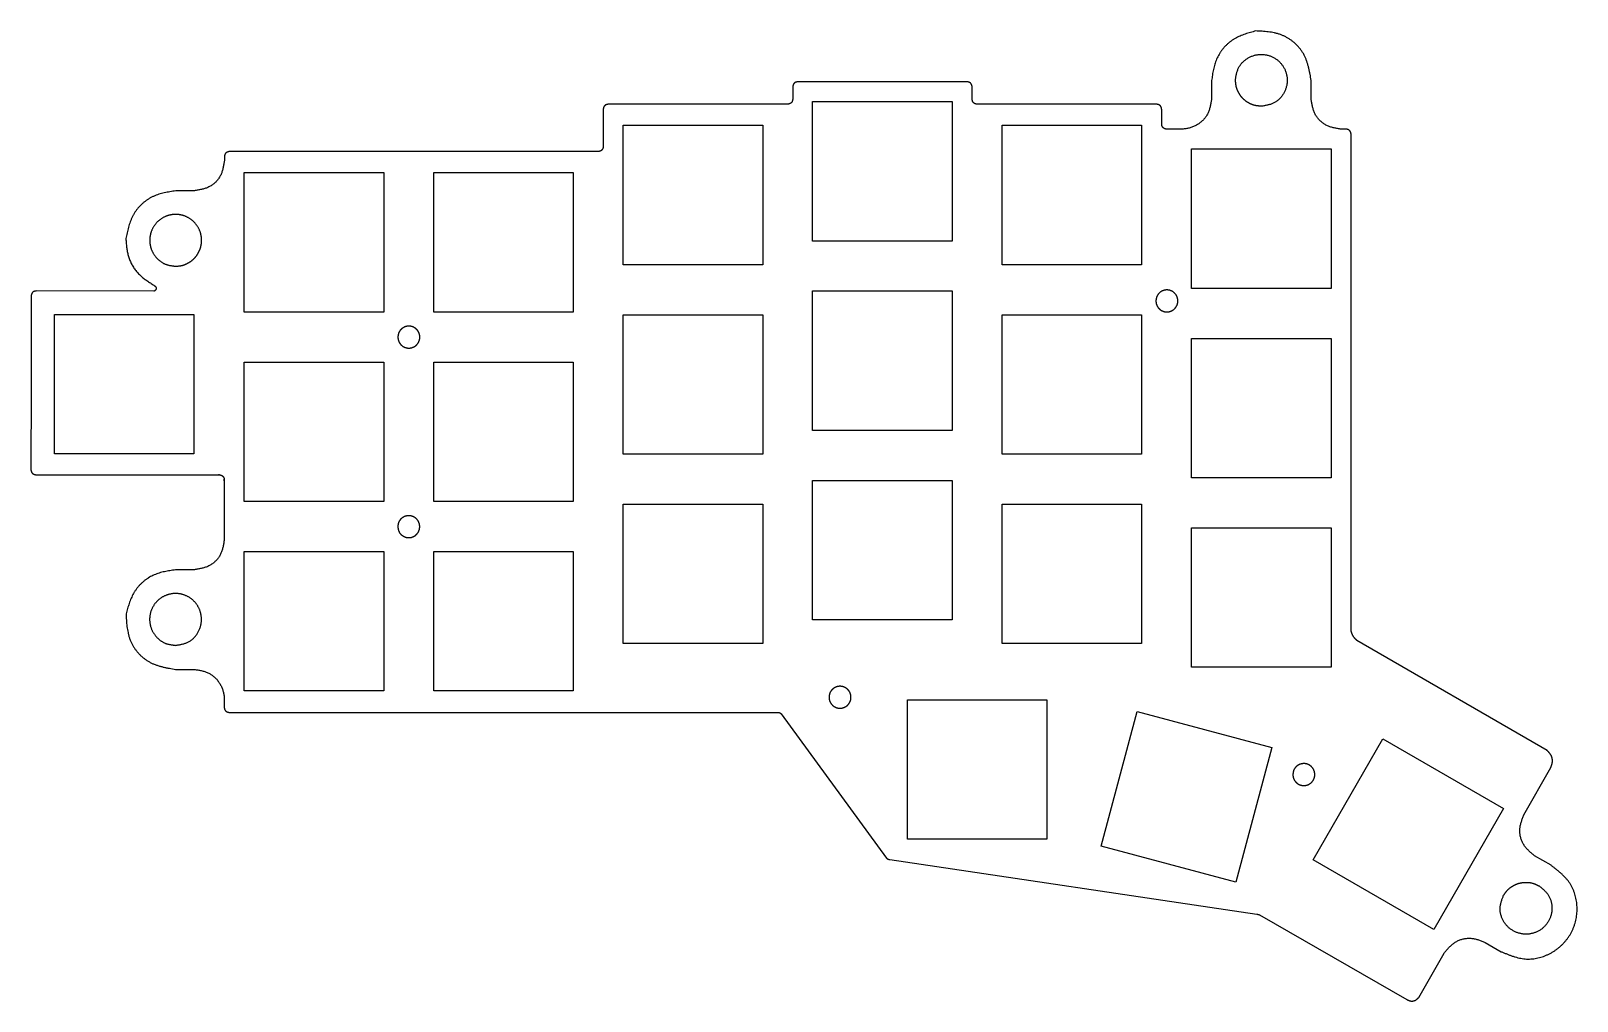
# Model space of a CAD drawing. Extents: x 29 to 184, y 142 to 240.
import ezdxf

# ---------------------------------------------------------------- set-up
doc = ezdxf.new("R2010")
doc.units = 0
doc.layers.get('0').update_dxf_attribs({"linetype": 'CONTINUOUS'})

msp = doc.modelspace()

# ---------------------------------------------------------------- linework, layer by layer
at = {"color": 1}
for points in [[(122.695516, 234.543752), (105.716746, 234.543752)], [(147.205902, 234.540225), (147.205902, 232.8046)], [(149.615314, 234.691915), (149.601203, 234.691915)], [(157.203373, 232.801074), (157.203373, 234.681332)], [(105.208759, 234.039292), (105.208759, 232.801074)], [(123.203503, 232.801074), (123.203503, 234.039292)], [(86.201566, 231.788627), (86.201566, 228.052803)], [(104.70077, 232.296614), (86.709553, 232.296614)], [(141.702706, 232.296614), (123.711489, 232.296614)], [(142.210693, 230.303468), (142.210693, 231.788627)], [(160.699316, 229.795481), (160.208966, 229.795481)], [(161.207302, 179.501212), (161.207302, 229.287494)], [(48.204823, 227.029773), (48.204823, 226.631144)], [(85.69358, 227.544816), (48.71281, 227.544816)], [(45.199231, 223.622024), (43.470663, 223.622024)], [(41.145915, 213.529305), (29.335211, 213.564582)], [(29.335211, 195.125349), (47.714474, 195.125349)], [(48.19424, 194.687916), (48.19424, 188.609707)], [(45.192177, 185.607641), (43.428332, 185.607641)], [(180.86006, 167.475317), (161.785843, 178.513459)], [(43.311918, 175.606643), (45.195704, 175.606643)], [(48.705753, 171.292278), (103.70949, 171.292278)], [(104.062259, 171.144114), (114.61005, 156.680587)], [(178.528258, 161.005535), (181.251633, 165.767916)], [(181.262216, 155.953885), (179.614785, 156.916945)], [(114.962819, 156.532426), (151.756621, 151.06098)], [(152.03531, 150.990426), (166.784579, 142.499275)], [(174.66191, 148.228245), (176.259953, 147.293406)], [(168.00163, 142.70741), (170.534513, 147.127605)]]:
    msp.add_lwpolyline(points, dxfattribs=at)
for points in [[(107.206735, 232.563412), (121.194941, 232.563412), (121.194941, 218.575209), (107.206735, 218.575209)], [(88.206599, 230.189277), (102.194805, 230.189277), (102.194805, 216.201073), (88.206599, 216.201073)], [(126.206872, 230.189277), (140.195078, 230.189277), (140.195078, 216.201073), (126.206872, 216.201073)], [(145.207003, 227.811614), (159.195209, 227.811614), (159.195209, 213.823408), (145.207003, 213.823408)], [(50.202801, 225.437482), (64.191004, 225.437482), (64.191004, 211.449276), (50.202801, 211.449276)], [(69.202938, 225.437482), (83.191141, 225.437482), (83.191141, 211.449276), (69.202938, 211.449276)], [(107.206735, 213.563275), (121.194941, 213.563275), (121.194941, 199.575069), (107.206735, 199.575069)], [(31.163861, 211.217363), (45.152067, 211.217363), (45.152067, 197.22916), (31.163861, 197.22916)], [(88.206599, 211.185613), (102.194805, 211.185613), (102.194805, 197.19741), (88.206599, 197.19741)], [(126.206872, 211.185613), (140.195078, 211.185613), (140.195078, 197.19741), (126.206872, 197.19741)], [(145.207003, 208.81148), (159.195209, 208.81148), (159.195209, 194.823274), (145.207003, 194.823274)], [(50.202801, 206.437342), (64.191004, 206.437342), (64.191004, 192.449139), (50.202801, 192.449139)], [(69.202938, 206.437342), (83.191141, 206.437342), (83.191141, 192.449139), (69.202938, 192.449139)], [(107.206735, 194.563141), (121.194941, 194.563141), (121.194941, 180.574935), (107.206735, 180.574935)], [(88.206599, 192.185479), (102.194805, 192.185479), (102.194805, 178.197273), (88.206599, 178.197273)], [(126.206872, 192.185479), (140.195078, 192.185479), (140.195078, 178.197273), (126.206872, 178.197273)], [(145.207003, 189.811344), (159.195209, 189.811344), (159.195209, 175.823138), (145.207003, 175.823138)], [(50.202801, 187.437211), (64.191004, 187.437211), (64.191004, 173.449008), (50.202801, 173.449008)], [(69.202938, 187.437211), (83.191141, 187.437211), (83.191141, 173.449008), (69.202938, 173.449008)], [(116.706801, 172.560936), (130.695007, 172.560936), (130.695007, 158.572733), (116.706801, 158.572733)], [(136.146154, 157.863629), (139.752417, 171.378982), (153.26777, 167.772719), (149.661507, 154.257366)], [(157.403649, 156.507451), (164.389292, 168.626471), (176.508315, 161.640828), (169.522672, 149.521806)]]:
    msp.add_lwpolyline(points, close=True, dxfattribs=at)
for points, knots in [([(151.643734, 239.648318), (151.554706, 239.623418), (151.376654, 239.573618), (151.110123, 239.496966), (150.845607, 239.416685), (150.583756, 239.330928), (150.325392, 239.237712), (150.071215, 239.134967), (149.822475, 239.020916), (149.580588, 238.894216), (149.347746, 238.753868), (149.125784, 238.598921), (148.915082, 238.430813), (148.714607, 238.249528), (148.524904, 238.056037), (148.346736, 237.850959), (148.181652, 237.636079), (148.03016, 237.412238), (147.893145, 237.180112), (147.770736, 236.938676), (147.664301, 236.688506), (147.572646, 236.431287), (147.494473, 236.16905), (147.428254, 235.90301), (147.372057, 235.634155), (147.323732, 235.362889), (147.281202, 235.08975), (147.242547, 234.815122), (147.218117, 234.631859), (147.205902, 234.540225)], [0, 0, 0, 0, 0.277334, 0.554653, 0.831988, 1.106581, 1.381173, 1.655828, 1.928813, 2.201764, 2.474587, 2.743853, 3.013254, 3.282701, 3.554215, 3.825682, 4.097196, 4.366643, 4.636044, 4.90531, 5.178132, 5.451084, 5.724068, 5.998724, 6.273316, 6.547909, 6.825244, 7.102563, 7.379897, 7.379897, 7.379897, 7.379897]), ([(157.203373, 234.681332), (157.185798, 234.785368), (157.150648, 234.993433), (157.095279, 235.305086), (157.034909, 235.614347), (156.967066, 235.920598), (156.888978, 236.222967), (156.79776, 236.52075), (156.690928, 236.812374), (156.56673, 237.095977), (156.423716, 237.368691), (156.260659, 237.62797), (156.07986, 237.873227), (155.881515, 238.106028), (155.667094, 238.325593), (155.437435, 238.530768), (155.195188, 238.719186), (154.941592, 238.890145), (154.67759, 239.042272), (154.401644, 239.175196), (154.114598, 239.286697), (153.818843, 239.378279), (153.517068, 239.451707), (153.210926, 239.508928), (152.901701, 239.552587), (152.589768, 239.58563), (152.275683, 239.61091), (151.959783, 239.630953), (151.749086, 239.642529), (151.643734, 239.648318)], [0, 0, 0, 0, 0.31653, 0.633039, 0.949576, 1.261756, 1.57393, 1.886203, 2.195698, 2.505141, 2.814363, 3.118621, 3.423102, 3.727664, 4.035415, 4.343082, 4.650833, 4.955397, 5.259879, 5.564138, 5.873365, 6.182812, 6.492311, 6.804586, 7.116763, 7.428945, 7.745484, 8.061996, 8.378528, 8.378528, 8.378528, 8.378528]), ([(149.601203, 234.691915), (149.609099, 234.742624), (149.624889, 234.844038), (149.649784, 234.995971), (149.67695, 235.146706), (149.707512, 235.295985), (149.742745, 235.443442), (149.783924, 235.588615), (149.832155, 235.730841), (149.888329, 235.869289), (149.953253, 236.002725), (150.027573, 236.13), (150.11012, 236.250916), (150.201031, 236.366745), (150.299635, 236.477168), (150.405393, 236.581871), (150.517377, 236.680345), (150.635047, 236.772468), (150.758002, 236.857979), (150.88658, 236.937107), (151.020476, 237.009451), (151.159368, 237.074565), (151.301462, 237.131518), (151.446289, 237.180129), (151.593366, 237.220263), (151.742409, 237.251801), (151.892925, 237.274569), (152.0444, 237.288448), (152.196547, 237.293311), (152.348827, 237.288986), (152.500701, 237.275624), (152.651649, 237.253387), (152.801163, 237.222424), (152.948746, 237.182846), (153.093788, 237.134813), (153.235798, 237.078468), (153.374261, 237.013929), (153.507291, 236.942053), (153.634502, 236.86325), (153.75569, 236.778146), (153.87182, 236.686269), (153.982543, 236.587957), (154.087521, 236.483546), (154.18643, 236.373357), (154.278934, 236.257726), (154.364693, 236.137), (154.444183, 236.010218), (154.516778, 235.877579), (154.582065, 235.739467), (154.639179, 235.597763), (154.687996, 235.452983), (154.728373, 235.305617), (154.760145, 235.156272), (154.783198, 235.005447), (154.797382, 234.853647), (154.802532, 234.701393), (154.798492, 234.549222), (154.785433, 234.397674), (154.76348, 234.247037), (154.732749, 234.097826), (154.693411, 233.950534), (154.645586, 233.805446), (154.589403, 233.663046), (154.525042, 233.523804), (154.453423, 233.389519), (154.374992, 233.260514), (154.290148, 233.137098), (154.198663, 233.018931), (154.100796, 232.906416), (153.996667, 232.800092), (153.88678, 232.700892), (153.771444, 232.609356), (153.650978, 232.526156), (153.524107, 232.451148), (153.391024, 232.385503), (153.252882, 232.32858), (153.11092, 232.279579), (152.965972, 232.237616), (152.818708, 232.201585), (152.669596, 232.170215), (152.51901, 232.142234), (152.367214, 232.116517), (152.265887, 232.100177), (152.215221, 232.092007)], [0, 0, 0, 0, 0.153959, 0.307908, 0.461866, 0.613421, 0.764977, 0.916586, 1.065959, 1.215299, 1.364528, 1.510735, 1.657052, 1.803406, 1.952165, 2.100882, 2.249597, 2.399282, 2.548968, 2.698659, 2.851975, 3.00529, 3.158604, 3.310972, 3.463341, 3.615714, 3.767742, 3.919767, 4.071778, 4.224141, 4.376516, 4.528897, 4.681612, 4.834321, 4.987036, 5.139722, 5.292403, 5.445069, 5.593068, 5.741074, 5.889083, 6.037066, 6.185047, 6.33303, 6.481039, 6.629045, 6.777043, 6.929709, 7.08239, 7.235077, 7.387792, 7.540501, 7.693215, 7.845597, 7.997972, 8.150335, 8.302347, 8.454371, 8.606399, 8.758772, 8.911141, 9.06351, 9.216823, 9.370137, 9.523452, 9.673144, 9.82283, 9.972516, 10.12123, 10.269948, 10.418706, 10.56506, 10.711377, 10.857584, 11.006813, 11.156153, 11.305526, 11.457135, 11.60869, 11.760245, 11.914203, 12.068153, 12.222113, 12.222113, 12.222113, 12.222113]), ([(105.716746, 234.543752), (105.706894, 234.542267), (105.68719, 234.539297), (105.65767, 234.534608), (105.628344, 234.52947), (105.599261, 234.523662), (105.570491, 234.516939), (105.542089, 234.509049), (105.514183, 234.499767), (105.486928, 234.488927), (105.460572, 234.47639), (105.435327, 234.462033), (105.411253, 234.44604), (105.388221, 234.428425), (105.366303, 234.409308), (105.345603, 234.388755), (105.326329, 234.366975), (105.308552, 234.344069), (105.292389, 234.32011), (105.277856, 234.294969), (105.265138, 234.268704), (105.254113, 234.241529), (105.244641, 234.213692), (105.236558, 234.185348), (105.229641, 234.156628), (105.223637, 234.127588), (105.218301, 234.0983), (105.213413, 234.068815), (105.21031, 234.049133), (105.208759, 234.039292)], [0, 0, 0, 0, 0.02989, 0.059778, 0.089668, 0.119204, 0.14874, 0.178283, 0.207605, 0.236923, 0.266224, 0.29509, 0.323974, 0.352864, 0.382017, 0.411164, 0.440316, 0.469205, 0.498088, 0.526953, 0.556248, 0.585561, 0.614879, 0.644418, 0.67395, 0.703482, 0.73337, 0.763256, 0.793144, 0.793144, 0.793144, 0.793144]), ([(123.203503, 234.039292), (123.201902, 234.049104), (123.198699, 234.068727), (123.193664, 234.098123), (123.188187, 234.127324), (123.182049, 234.156277), (123.175011, 234.184909), (123.166821, 234.213166), (123.15726, 234.240917), (123.146163, 234.268009), (123.133396, 234.294197), (123.118835, 234.319271), (123.102662, 234.343172), (123.084891, 234.366028), (123.065638, 234.387766), (123.044971, 234.408286), (123.023097, 234.427384), (123.000115, 234.444993), (122.976099, 234.460998), (122.950922, 234.475383), (122.924643, 234.48797), (122.897471, 234.49888), (122.869652, 234.508251), (122.841337, 234.516248), (122.812653, 234.523092), (122.783657, 234.529033), (122.754417, 234.534312), (122.724985, 234.539148), (122.705339, 234.542217), (122.695516, 234.543752)], [0, 0, 0, 0, 0.029825, 0.059647, 0.089472, 0.118948, 0.148425, 0.177909, 0.207176, 0.236439, 0.265685, 0.294509, 0.32335, 0.352197, 0.381303, 0.410403, 0.43951, 0.468358, 0.497201, 0.526026, 0.555276, 0.584542, 0.613813, 0.643301, 0.67278, 0.702259, 0.732086, 0.761911, 0.791738, 0.791738, 0.791738, 0.791738]), ([(152.215221, 232.092007), (152.189948, 232.093901), (152.139401, 232.097689), (152.063605, 232.10368), (151.987959, 232.11028), (151.912496, 232.117795), (151.837261, 232.126535), (151.762311, 232.136816), (151.687727, 232.148938), (151.613618, 232.163194), (151.54017, 232.179862), (151.467539, 232.199211), (151.395787, 232.221098), (151.324723, 232.245473), (151.254407, 232.27223), (151.184888, 232.301269), (151.116254, 232.332463), (151.048534, 232.365714), (150.981756, 232.400935), (150.915842, 232.438101), (150.850816, 232.477137), (150.786748, 232.518047), (150.723894, 232.560698), (150.662312, 232.605073), (150.602063, 232.65115), (150.543196, 232.698922), (150.485774, 232.748366), (150.429863, 232.799458), (150.375503, 232.852197), (150.322764, 232.906557), (150.271672, 232.962468), (150.222228, 233.01989), (150.174456, 233.078757), (150.128379, 233.139006), (150.084005, 233.200588), (150.041353, 233.263442), (150.000443, 233.327509), (149.961407, 233.392534), (149.924242, 233.458449), (149.889019, 233.525227), (149.855769, 233.592947), (149.824574, 233.661581), (149.795536, 233.7311), (149.76878, 233.801415), (149.744405, 233.872479), (149.722518, 233.944232), (149.703168, 234.016863), (149.686501, 234.090311), (149.672245, 234.164421), (149.660122, 234.239005), (149.649842, 234.313955), (149.641101, 234.38919), (149.633587, 234.464652), (149.626987, 234.540299), (149.620996, 234.616095), (149.617208, 234.666642), (149.615314, 234.691915)], [0, 0, 0, 0, 0.076033, 0.152064, 0.228096, 0.30383, 0.379565, 0.455305, 0.530767, 0.606226, 0.681673, 0.756665, 0.831668, 0.906675, 0.982006, 1.057332, 1.132657, 1.208143, 1.283629, 1.359117, 1.435125, 1.51113, 1.587135, 1.662972, 1.738811, 1.81465, 1.890378, 1.966107, 2.041834, 2.11756, 2.193289, 2.269018, 2.344857, 2.420695, 2.496533, 2.572537, 2.648541, 2.724548, 2.800037, 2.875524, 2.951009, 3.026334, 3.10166, 3.17699, 3.251998, 3.327002, 3.401993, 3.477441, 3.5529, 3.628362, 3.704102, 3.779837, 3.85557, 3.931602, 4.007634, 4.083667, 4.083667, 4.083667, 4.083667]), ([(105.208759, 232.801074), (105.207208, 232.791232), (105.204105, 232.771549), (105.199216, 232.742062), (105.193881, 232.712771), (105.187877, 232.683728), (105.18096, 232.655006), (105.172877, 232.62666), (105.163405, 232.59882), (105.152379, 232.571642), (105.139661, 232.545373), (105.125129, 232.520228), (105.108967, 232.496266), (105.09119, 232.473356), (105.071917, 232.451573), (105.051217, 232.431016), (105.029299, 232.411896), (105.006266, 232.39428), (104.982191, 232.378285), (104.956945, 232.363929), (104.930589, 232.351394), (104.903335, 232.340558), (104.87543, 232.33128), (104.847028, 232.323395), (104.818258, 232.316678), (104.789174, 232.310877), (104.759847, 232.305745), (104.730326, 232.301062), (104.710622, 232.298097), (104.70077, 232.296614)], [0, 0, 0, 0, 0.02989, 0.059778, 0.089668, 0.119203, 0.148737, 0.178279, 0.207599, 0.236915, 0.266214, 0.295081, 0.323967, 0.352858, 0.382013, 0.411162, 0.440317, 0.469209, 0.498095, 0.526962, 0.55626, 0.585576, 0.614896, 0.644439, 0.673973, 0.703508, 0.733398, 0.763286, 0.793175, 0.793175, 0.793175, 0.793175]), ([(123.711489, 232.296614), (123.701637, 232.298099), (123.681933, 232.301069), (123.652413, 232.305758), (123.623087, 232.310896), (123.594004, 232.316704), (123.565234, 232.323427), (123.536832, 232.331317), (123.508926, 232.340599), (123.481671, 232.351439), (123.455315, 232.363976), (123.43007, 232.378333), (123.405997, 232.394326), (123.382964, 232.411941), (123.361047, 232.431058), (123.340346, 232.451611), (123.321073, 232.473391), (123.303296, 232.496297), (123.287133, 232.520256), (123.2726, 232.545397), (123.259882, 232.571662), (123.248856, 232.598837), (123.239384, 232.626673), (123.231301, 232.655017), (123.224385, 232.683736), (123.218381, 232.712777), (123.213045, 232.742065), (123.208157, 232.771551), (123.205054, 232.791233), (123.203503, 232.801074)], [0, 0, 0, 0, 0.02989, 0.059778, 0.089668, 0.119204, 0.14874, 0.178283, 0.207605, 0.236923, 0.266224, 0.29509, 0.323974, 0.352864, 0.382017, 0.411163, 0.440316, 0.469205, 0.498087, 0.526952, 0.556247, 0.58556, 0.614877, 0.644417, 0.673949, 0.703481, 0.733369, 0.763255, 0.793143, 0.793143, 0.793143, 0.793143]), ([(147.205902, 232.8046), (147.196788, 232.745937), (147.178561, 232.628614), (147.149825, 232.452846), (147.118456, 232.278408), (147.083152, 232.105598), (147.042445, 231.934841), (146.994855, 231.76662), (146.939093, 231.601702), (146.874139, 231.441034), (146.799089, 231.286061), (146.713201, 231.138091), (146.61775, 230.997393), (146.512618, 230.86266), (146.398549, 230.734294), (146.276109, 230.612728), (146.146386, 230.4987), (146.009986, 230.392436), (145.867367, 230.294347), (145.718028, 230.204245), (145.562315, 230.122761), (145.400845, 230.050093), (145.23568, 229.98685), (145.067479, 229.932908), (144.896854, 229.888029), (144.724358, 229.851963), (144.550503, 229.824444), (144.375769, 229.805251), (144.240542, 229.796702), (144.145422, 229.793511), (144.090513, 229.792351), (144.035616, 229.791782), (143.980735, 229.79171), (143.925873, 229.79204), (143.871012, 229.792678), (143.816151, 229.793529), (143.761292, 229.794498), (143.706425, 229.795493), (143.651548, 229.796418), (143.596661, 229.797225), (143.541773, 229.797868), (143.486884, 229.798297), (143.431995, 229.798464), (143.377116, 229.798323), (143.322248, 229.797824), (143.267396, 229.796921), (143.212563, 229.795565), (143.157754, 229.793707), (143.102962, 229.791635), (143.048161, 229.789634), (142.993343, 229.787988), (142.938504, 229.786986), (142.883575, 229.786916), (142.828578, 229.788072), (142.773556, 229.790726), (142.727017, 229.79447), (142.688962, 229.798626), (142.659344, 229.802617), (142.629904, 229.807494), (142.600697, 229.813395), (142.571796, 229.820479), (142.543281, 229.828907), (142.515274, 229.838824), (142.487911, 229.850328), (142.461491, 229.863453), (142.436179, 229.878248), (142.412034, 229.894563), (142.388944, 229.912404), (142.366987, 229.931672), (142.346264, 229.952313), (142.326978, 229.974153), (142.309208, 229.997102), (142.29308, 230.021087), (142.278594, 230.046282), (142.26595, 230.072632), (142.255024, 230.099918), (142.24567, 230.127892), (142.237717, 230.156395), (142.230941, 230.185297), (142.225088, 230.214531), (142.21991, 230.244024), (142.215183, 230.273728), (142.21219, 230.293554), (142.210693, 230.303468)], [0, 0, 0, 0, 0.178101, 0.356191, 0.534292, 0.709776, 0.88526, 1.060802, 1.234056, 1.407276, 1.580375, 1.75017, 1.920086, 2.090043, 2.262502, 2.434916, 2.607336, 2.780338, 2.953334, 3.126313, 3.303269, 3.480245, 3.657219, 3.833564, 4.009905, 4.186263, 4.362021, 4.537758, 4.713431, 4.768355, 4.823273, 4.87819, 4.933051, 4.987914, 5.042778, 5.097646, 5.152515, 5.207382, 5.262275, 5.317169, 5.372061, 5.42695, 5.481839, 5.536728, 5.591588, 5.646447, 5.701304, 5.756135, 5.810966, 5.8658, 5.920647, 5.975492, 6.030341, 6.085422, 6.140502, 6.195576, 6.225459, 6.255339, 6.285221, 6.314965, 6.344711, 6.374461, 6.40413, 6.433799, 6.463456, 6.492568, 6.52169, 6.550817, 6.580046, 6.609271, 6.638504, 6.667396, 6.696282, 6.725147, 6.754507, 6.783885, 6.813268, 6.842953, 6.872629, 6.902305, 6.932382, 6.962458, 6.992535, 6.992535, 6.992535, 6.992535]), ([(160.208966, 229.795481), (160.150591, 229.804643), (160.033845, 229.822967), (159.858942, 229.851838), (159.685195, 229.88335), (159.512906, 229.918813), (159.342498, 229.959666), (159.174302, 230.007404), (159.009079, 230.063343), (158.847743, 230.128463), (158.691759, 230.203583), (158.542382, 230.28943), (158.399963, 230.384924), (158.263737, 230.489972), (158.134143, 230.603881), (158.011773, 230.726251), (157.897864, 230.855845), (157.792816, 230.992071), (157.697323, 231.13449), (157.611476, 231.283867), (157.536356, 231.439851), (157.471236, 231.601186), (157.415297, 231.766409), (157.367559, 231.934606), (157.326705, 232.105014), (157.291243, 232.277303), (157.25973, 232.45105), (157.230859, 232.625953), (157.212535, 232.742699), (157.203373, 232.801074)], [0, 0, 0, 0, 0.177268, 0.354526, 0.531797, 0.70698, 0.882162, 1.05739, 1.231317, 1.405218, 1.579017, 1.750277, 1.921641, 2.093041, 2.265991, 2.438904, 2.611854, 2.783254, 2.954618, 3.125876, 3.299676, 3.473577, 3.647504, 3.822733, 3.997914, 4.173097, 4.350368, 4.527626, 4.704894, 4.704894, 4.704894, 4.704894]), ([(86.709553, 232.296614), (86.699687, 232.295065), (86.679955, 232.291968), (86.650394, 232.287088), (86.621028, 232.281762), (86.591909, 232.275768), (86.563108, 232.268863), (86.534681, 232.260795), (86.506756, 232.251341), (86.479488, 232.240335), (86.453124, 232.227638), (86.427877, 232.213129), (86.403807, 232.196989), (86.380783, 232.179235), (86.35888, 232.159982), (86.338197, 232.1393), (86.318945, 232.117397), (86.301191, 232.094373), (86.285051, 232.070302), (86.270542, 232.045056), (86.257846, 232.018692), (86.246839, 231.991425), (86.237385, 231.9635), (86.229317, 231.935072), (86.222412, 231.906271), (86.216418, 231.877151), (86.211092, 231.847786), (86.206212, 231.818225), (86.203115, 231.798493), (86.201566, 231.788627)], [0, 0, 0, 0, 0.029961, 0.05992, 0.089882, 0.11949, 0.149098, 0.178713, 0.208109, 0.237501, 0.266876, 0.295821, 0.324783, 0.353752, 0.382983, 0.412208, 0.441439, 0.470408, 0.499371, 0.528316, 0.55769, 0.587082, 0.616478, 0.646094, 0.675702, 0.705311, 0.735272, 0.765231, 0.795191, 0.795191, 0.795191, 0.795191]), ([(142.210693, 231.788627), (142.209144, 231.798493), (142.206047, 231.818225), (142.201168, 231.847786), (142.195842, 231.877151), (142.189848, 231.906271), (142.182943, 231.935072), (142.174875, 231.9635), (142.16542, 231.991425), (142.154414, 232.018692), (142.141718, 232.045056), (142.127209, 232.070302), (142.111069, 232.094373), (142.093315, 232.117397), (142.074063, 232.1393), (142.05338, 232.159983), (142.031477, 232.179235), (142.008453, 232.196989), (141.984382, 232.213129), (141.959136, 232.227638), (141.932772, 232.240335), (141.905504, 232.251341), (141.877579, 232.260795), (141.849152, 232.268864), (141.82035, 232.275768), (141.791231, 232.281762), (141.761865, 232.287088), (141.732304, 232.291968), (141.712572, 232.295065), (141.702706, 232.296614)], [0, 0, 0, 0, 0.029961, 0.05992, 0.089881, 0.119489, 0.149097, 0.178714, 0.20811, 0.237501, 0.266876, 0.295821, 0.324783, 0.353752, 0.382983, 0.412208, 0.441439, 0.470408, 0.49937, 0.528315, 0.55769, 0.587082, 0.616478, 0.646094, 0.675702, 0.705311, 0.735272, 0.765231, 0.795192, 0.795192, 0.795192, 0.795192]), ([(161.207302, 229.287494), (161.205753, 229.29736), (161.202656, 229.317092), (161.197777, 229.346653), (161.192451, 229.376019), (161.186457, 229.405138), (161.179553, 229.433939), (161.171485, 229.462367), (161.16203, 229.490292), (161.151024, 229.51756), (161.138328, 229.543924), (161.123818, 229.569171), (161.107678, 229.593241), (161.089924, 229.616265), (161.070672, 229.638168), (161.049989, 229.658851), (161.028086, 229.678103), (161.005062, 229.695857), (160.980991, 229.711997), (160.955745, 229.726506), (160.929381, 229.739202), (160.902113, 229.750209), (160.874188, 229.759663), (160.845761, 229.767731), (160.81696, 229.774636), (160.787841, 229.78063), (160.758475, 229.785956), (160.728914, 229.790835), (160.709182, 229.793932), (160.699316, 229.795481)], [0, 0, 0, 0, 0.029961, 0.05992, 0.089882, 0.11949, 0.149098, 0.178714, 0.20811, 0.237502, 0.266877, 0.295822, 0.324785, 0.353754, 0.382985, 0.412209, 0.44144, 0.470409, 0.499372, 0.528317, 0.557691, 0.587083, 0.616479, 0.646095, 0.675703, 0.705311, 0.735272, 0.765231, 0.795192, 0.795192, 0.795192, 0.795192]), ([(86.201566, 228.052803), (86.200017, 228.042937), (86.19692, 228.023205), (86.192041, 227.993644), (86.186715, 227.964278), (86.180721, 227.935159), (86.173816, 227.906358), (86.165748, 227.87793), (86.156294, 227.850005), (86.145287, 227.822736), (86.132591, 227.796373), (86.118082, 227.771126), (86.101943, 227.747056), (86.084188, 227.724032), (86.064936, 227.702129), (86.044253, 227.681446), (86.02235, 227.662194), (85.999326, 227.644439), (85.975255, 227.6283), (85.950009, 227.613791), (85.923645, 227.601094), (85.896377, 227.590088), (85.868452, 227.580634), (85.840025, 227.572566), (85.811224, 227.565661), (85.782105, 227.559667), (85.752739, 227.554341), (85.723178, 227.549462), (85.703446, 227.546365), (85.69358, 227.544816)], [0, 0, 0, 0, 0.029961, 0.05992, 0.089882, 0.11949, 0.149098, 0.178714, 0.20811, 0.237502, 0.266877, 0.295822, 0.324784, 0.353753, 0.382984, 0.412209, 0.44144, 0.470409, 0.499372, 0.528317, 0.557691, 0.587083, 0.616479, 0.646095, 0.675702, 0.705311, 0.735272, 0.765231, 0.795192, 0.795192, 0.795192, 0.795192]), ([(48.204823, 226.631144), (48.195713, 226.572714), (48.177495, 226.455859), (48.14878, 226.280792), (48.117419, 226.10688), (48.0821, 225.934425), (48.041381, 225.763849), (47.993764, 225.595481), (47.937933, 225.430083), (47.872902, 225.268571), (47.797854, 225.112411), (47.712059, 224.962861), (47.6166, 224.820272), (47.511568, 224.683878), (47.39766, 224.554118), (47.275275, 224.431586), (47.145652, 224.317524), (47.009384, 224.212329), (46.86691, 224.116701), (46.717463, 224.030731), (46.561395, 223.955501), (46.399963, 223.890284), (46.234635, 223.834263), (46.066325, 223.786453), (45.895799, 223.74554), (45.723387, 223.710024), (45.549514, 223.678465), (45.374482, 223.649551), (45.257649, 223.6312), (45.199231, 223.622024)], [0, 0, 0, 0, 0.177406, 0.354801, 0.532208, 0.707523, 0.882837, 1.058198, 1.232255, 1.406286, 1.580216, 1.751596, 1.923081, 2.094604, 2.267679, 2.440716, 2.613791, 2.785312, 2.956796, 3.128175, 3.302099, 3.476126, 3.650177, 3.825535, 4.000846, 4.176158, 4.353563, 4.530956, 4.708358, 4.708358, 4.708358, 4.708358]), ([(48.71281, 227.544816), (48.702855, 227.543241), (48.682947, 227.54009), (48.653121, 227.535125), (48.623497, 227.529706), (48.594126, 227.523609), (48.565082, 227.516584), (48.536422, 227.508375), (48.508278, 227.498755), (48.48081, 227.487558), (48.45427, 227.474642), (48.428876, 227.459886), (48.404687, 227.443477), (48.381572, 227.425431), (48.359603, 227.40587), (48.338884, 227.384864), (48.319628, 227.362628), (48.301903, 227.339265), (48.285829, 227.314853), (48.271424, 227.289257), (48.258876, 227.262542), (48.248058, 227.234921), (48.238828, 227.206648), (48.231015, 227.177877), (48.224391, 227.148738), (48.218699, 227.119286), (48.21369, 227.08959), (48.209137, 227.059699), (48.206261, 227.039749), (48.204823, 227.029773)], [0, 0, 0, 0, 0.030235, 0.060469, 0.090705, 0.120578, 0.15045, 0.18033, 0.209983, 0.239632, 0.269263, 0.298456, 0.327666, 0.356883, 0.38637, 0.41585, 0.445336, 0.474553, 0.503764, 0.532956, 0.562587, 0.592237, 0.62189, 0.651771, 0.681643, 0.711516, 0.741751, 0.771985, 0.802221, 0.802221, 0.802221, 0.802221]), ([(43.470663, 223.622024), (43.374443, 223.608429), (43.182009, 223.58124), (42.893669, 223.538243), (42.607064, 223.490998), (42.322641, 223.437406), (42.041026, 223.375168), (41.7627, 223.301905), (41.488812, 223.215498), (41.220764, 223.114324), (40.960845, 222.997016), (40.710991, 222.862338), (40.471806, 222.711921), (40.242108, 222.545916), (40.022621, 222.365373), (39.81429, 222.170892), (39.619097, 221.964325), (39.437706, 221.746571), (39.271215, 221.518284), (39.119693, 221.278271), (38.984809, 221.027024), (38.865462, 220.766558), (38.760446, 220.499253), (38.668238, 220.226616), (38.586803, 219.949942), (38.513801, 219.669873), (38.446982, 219.38719), (38.384281, 219.102484), (38.343938, 218.912372), (38.323766, 218.817313)], [0, 0, 0, 0, 0.291527, 0.583037, 0.874566, 1.162893, 1.451218, 1.739616, 2.026035, 2.312416, 2.598643, 2.880867, 3.163251, 3.44569, 3.730522, 4.015297, 4.300129, 4.582568, 4.864952, 5.147176, 5.433403, 5.719783, 6.006203, 6.2946, 6.582925, 6.871252, 7.162781, 7.454291, 7.745818, 7.745818, 7.745818, 7.745818]), ([(43.318973, 216.044548), (43.280998, 216.048929), (43.205049, 216.057692), (43.091206, 216.071525), (42.977869, 216.086691), (42.865149, 216.103854), (42.753201, 216.123722), (42.642214, 216.147005), (42.532468, 216.174361), (42.424323, 216.206381), (42.318362, 216.243608), (42.215092, 216.286546), (42.114667, 216.334715), (42.016496, 216.388093), (41.920753, 216.446376), (41.827586, 216.509306), (41.737263, 216.576488), (41.64986, 216.647664), (41.565484, 216.722631), (41.483945, 216.801455), (41.405373, 216.883985), (41.329981, 216.970149), (41.258398, 217.059304), (41.190766, 217.151304), (41.127217, 217.245988), (41.067843, 217.343281), (41.012793, 217.443022), (40.962202, 217.545033), (40.916162, 217.649238), (40.874828, 217.755459), (40.838238, 217.863466), (40.806425, 217.973035), (40.779425, 218.083945), (40.757282, 218.195982), (40.740044, 218.308886), (40.727746, 218.422442), (40.720433, 218.536435), (40.718166, 218.649939), (40.720882, 218.762732), (40.728433, 218.874604), (40.740798, 218.986034), (40.757936, 219.096818), (40.779805, 219.206753), (40.806367, 219.315644), (40.83758, 219.423288), (40.873401, 219.529481), (40.914037, 219.634662), (40.959543, 219.738581), (41.009888, 219.841009), (41.06468, 219.941143), (41.123794, 220.038801), (41.187113, 220.133799), (41.254511, 220.225947), (41.325865, 220.315063), (41.401056, 220.400965), (41.479962, 220.483465), (41.562457, 220.562375), (41.648352, 220.637568), (41.737463, 220.708925), (41.829606, 220.776323), (41.924601, 220.839642), (42.022259, 220.898755), (42.122399, 220.953545), (42.224836, 221.003889), (42.328769, 221.049392), (42.433968, 221.090026), (42.540184, 221.125846), (42.647847, 221.157056), (42.756753, 221.183617), (42.866698, 221.205486), (42.977478, 221.222624), (43.08889, 221.23499), (43.200729, 221.242544), (43.313471, 221.245261), (43.426907, 221.242995), (43.540814, 221.235685), (43.654299, 221.223388), (43.767146, 221.206146), (43.879142, 221.184), (43.990063, 221.156994), (44.099697, 221.125171), (44.207828, 221.088571), (44.314238, 221.047238), (44.418705, 221.001213), (44.521041, 220.950624), (44.621064, 220.895597), (44.718591, 220.836255), (44.813442, 220.77272), (44.905429, 220.705118), (44.994372, 220.633573), (45.080088, 220.558208), (45.161907, 220.479615), (45.239715, 220.397993), (45.313464, 220.313593), (45.383509, 220.226089), (45.449733, 220.135654), (45.512016, 220.042457), (45.570246, 219.946665), (45.624303, 219.848448), (45.674071, 219.747981), (45.719708, 219.64481), (45.760996, 219.539072), (45.797801, 219.430955), (45.829833, 219.321332), (45.857062, 219.210424), (45.879446, 219.09844), (45.896939, 218.98564), (45.90951, 218.872237), (45.917118, 218.758455), (45.919432, 218.65715), (45.918183, 218.568556), (45.914879, 218.492724), (45.909352, 218.417048), (45.901615, 218.341589), (45.891679, 218.26641), (45.879554, 218.19156), (45.865251, 218.117105), (45.848783, 218.043107), (45.830212, 217.969821), (45.809571, 217.897304), (45.786902, 217.825609), (45.762173, 217.754591), (45.735406, 217.684309), (45.706625, 217.614819), (45.675852, 217.54618), (45.643112, 217.478451), (45.608428, 217.411688), (45.571722, 217.34577), (45.532999, 217.280765), (45.492279, 217.216737), (45.449711, 217.15393), (45.405334, 217.092395), (45.359184, 217.032186), (45.311304, 216.973367), (45.261733, 216.915991), (45.210507, 216.860113), (45.157662, 216.805789), (45.103238, 216.753074), (45.047298, 216.701996), (44.989879, 216.652559), (44.93104, 216.604791), (44.870844, 216.558716), (44.809328, 216.514336), (44.746546, 216.471676), (44.682559, 216.430756), (44.617607, 216.391703), (44.551757, 216.35452), (44.485037, 216.319276), (44.417367, 216.285999), (44.348779, 216.254774), (44.2793, 216.2257), (44.209021, 216.198903), (44.137992, 216.174481), (44.066273, 216.152542), (43.993676, 216.133134), (43.920264, 216.116402), (43.846191, 216.102075), (43.771644, 216.089876), (43.696732, 216.079516), (43.621537, 216.070692), (43.546114, 216.063091), (43.470508, 216.056401), (43.394752, 216.05032), (43.344233, 216.046472), (43.318973, 216.044548)], [0, 0, 0, 0, 0.114681, 0.229357, 0.344037, 0.457712, 0.571388, 0.685085, 0.797853, 0.910608, 1.023322, 1.134619, 1.245959, 1.357312, 1.469711, 1.582095, 1.694475, 1.807307, 1.920141, 2.03298, 2.147439, 2.261895, 2.376349, 2.490346, 2.604344, 2.718343, 2.832176, 2.946007, 3.059834, 3.173831, 3.287831, 3.401833, 3.516002, 3.630169, 3.744338, 3.85853, 3.972721, 4.086908, 4.198999, 4.311091, 4.423183, 4.535238, 4.647293, 4.759348, 4.871386, 4.983423, 5.095459, 5.209552, 5.323648, 5.437746, 5.551877, 5.666006, 5.780137, 5.894262, 6.008387, 6.122509, 6.236628, 6.35075, 6.464872, 6.579, 6.693127, 6.807255, 6.921359, 7.035463, 7.149563, 7.26162, 7.373679, 7.485738, 7.597803, 7.709868, 7.821933, 7.933993, 8.046052, 8.15811, 8.272212, 8.386317, 8.500423, 8.614551, 8.728678, 8.842806, 8.956927, 9.071048, 9.185165, 9.299283, 9.413404, 9.527526, 9.641654, 9.755782, 9.869911, 9.984013, 10.098114, 10.212211, 10.324257, 10.436304, 10.548352, 10.660411, 10.77247, 10.884529, 10.996613, 11.108696, 11.220777, 11.334948, 11.449123, 11.563297, 11.677459, 11.79162, 11.905787, 12.019798, 12.133803, 12.247788, 12.323686, 12.399577, 12.475467, 12.551287, 12.627109, 12.702932, 12.77873, 12.854527, 12.930324, 13.005506, 13.080689, 13.155872, 13.231075, 13.306279, 13.381483, 13.456707, 13.531931, 13.607155, 13.683023, 13.758891, 13.83476, 13.910611, 13.986461, 14.062313, 14.138107, 14.213902, 14.289695, 14.365434, 14.441175, 14.516915, 14.592711, 14.668506, 14.744301, 14.820244, 14.896187, 14.972132, 15.04758, 15.123026, 15.198472, 15.273774, 15.349077, 15.424385, 15.499376, 15.574364, 15.649339, 15.724765, 15.800201, 15.875641, 15.951352, 16.027057, 16.102761, 16.17876, 16.254758, 16.330757, 16.330757, 16.330757, 16.330757]), ([(38.323766, 218.817313), (38.329405, 218.745576), (38.340684, 218.602105), (38.35885, 218.386997), (38.379469, 218.172536), (38.403756, 217.958882), (38.432988, 217.746261), (38.468466, 217.534819), (38.51142, 217.324999), (38.562925, 217.117376), (38.623953, 216.913016), (38.695438, 216.712744), (38.776821, 216.516958), (38.868035, 216.325156), (38.968715, 216.137769), (39.078655, 215.955269), (39.197243, 215.778671), (39.324159, 215.608377), (39.459193, 215.444911), (39.602819, 215.288098), (39.754948, 215.138618), (39.914412, 214.99603), (40.079817, 214.859976), (40.250147, 214.729768), (40.424452, 214.604549), (40.601933, 214.483146), (40.782021, 214.364882), (40.963161, 214.247459), (41.094597, 214.167202), (41.170902, 214.11576), (41.195706, 214.098706), (41.219813, 214.081229), (41.24303, 214.063109), (41.265041, 214.044023), (41.285532, 214.023633), (41.304092, 214.001773), (41.320379, 213.978485), (41.33399, 213.953768), (41.344469, 213.927781), (41.352059, 213.900997), (41.357073, 213.873368), (41.359625, 213.845183), (41.359625, 213.816661), (41.357073, 213.788477), (41.352059, 213.760848), (41.34447, 213.734064), (41.333991, 213.708078), (41.320379, 213.683361), (41.304092, 213.660072), (41.285532, 213.638212), (41.265041, 213.617821), (41.243031, 213.598735), (41.219814, 213.580615), (41.195704, 213.563141), (41.17091, 213.546071), (41.154247, 213.534894), (41.145915, 213.529305)], [0, 0, 0, 0, 0.215874, 0.431741, 0.647615, 0.862201, 1.076787, 1.291404, 1.505281, 1.719142, 1.932948, 2.144839, 2.356792, 2.568762, 2.781739, 2.994697, 3.207674, 3.419644, 3.631596, 3.843487, 4.057293, 4.271154, 4.485031, 4.699648, 4.914234, 5.12882, 5.344693, 5.56056, 5.776435, 5.806533, 5.836629, 5.866735, 5.895848, 5.924955, 5.954083, 5.982484, 6.010873, 6.039199, 6.066942, 6.094745, 6.122574, 6.151066, 6.179531, 6.208023, 6.235852, 6.263655, 6.291398, 6.319724, 6.348113, 6.376515, 6.405642, 6.43475, 6.463862, 6.493968, 6.524065, 6.554163, 6.554163, 6.554163, 6.554163]), ([(28.830751, 213.077762), (28.830503, 212.86461), (28.830007, 212.438306), (28.829258, 211.798851), (28.828499, 211.159395), (28.827724, 210.51994), (28.826929, 209.880484), (28.826108, 209.241029), (28.825257, 208.601573), (28.82437, 207.962118), (28.823336, 207.249263), (28.822129, 206.463009), (28.820737, 205.603356), (28.819282, 204.743703), (28.817777, 203.88405), (28.81623, 203.024397), (28.814654, 202.164744), (28.813057, 201.305091), (28.811451, 200.445439), (28.810106, 199.725035), (28.809026, 199.143881), (28.808208, 198.701976), (28.807393, 198.260072), (28.806579, 197.818167), (28.805768, 197.376262), (28.804957, 196.934357), (28.804148, 196.492452), (28.803339, 196.050548), (28.8028, 195.755945), (28.802531, 195.608643)], [0, 0, 0, 0, 0.639456, 1.278912, 1.918368, 2.557824, 3.19728, 3.836736, 4.476192, 5.115648, 5.755104, 6.614759, 7.474413, 8.334067, 9.193721, 10.053376, 10.91303, 11.772684, 12.632338, 13.491993, 13.933898, 14.375804, 14.81771, 15.259615, 15.701521, 16.143426, 16.585332, 17.027237, 17.469142, 17.469142, 17.469142, 17.469142]), ([(29.335211, 213.564582), (29.325452, 213.563436), (29.305934, 213.561143), (29.276684, 213.557465), (29.247621, 213.553326), (29.218788, 213.548502), (29.190249, 213.542739), (29.162053, 213.535778), (29.134324, 213.527389), (29.107218, 213.5174), (29.080984, 213.505666), (29.055837, 213.492057), (29.031843, 213.476767), (29.008868, 213.459819), (28.98699, 213.441336), (28.966314, 213.421382), (28.947064, 213.400175), (28.929309, 213.377817), (28.913176, 213.354382), (28.898681, 213.329734), (28.88602, 213.303933), (28.875073, 213.277199), (28.865702, 213.249786), (28.857742, 213.221855), (28.850966, 213.193539), (28.845118, 213.164896), (28.839947, 213.135998), (28.83523, 213.106899), (28.832244, 213.087475), (28.830751, 213.077762)], [0, 0, 0, 0, 0.029479, 0.058957, 0.088437, 0.117542, 0.146647, 0.17576, 0.204638, 0.233512, 0.262367, 0.29078, 0.319212, 0.347651, 0.376366, 0.405074, 0.433789, 0.462228, 0.49066, 0.519074, 0.54793, 0.576804, 0.605683, 0.634797, 0.663902, 0.693008, 0.722488, 0.751965, 0.781445, 0.781445, 0.781445, 0.781445]), ([(141.632152, 212.566246), (141.634007, 212.582322), (141.637717, 212.614474), (141.643573, 212.662668), (141.649994, 212.710648), (141.657259, 212.758366), (141.66567, 212.805758), (141.675526, 212.852743), (141.687107, 212.899203), (141.700662, 212.944985), (141.716422, 212.989842), (141.734599, 213.03356), (141.754991, 213.076074), (141.777588, 213.117633), (141.802262, 213.158165), (141.828902, 213.197606), (141.857343, 213.235843), (141.887474, 213.272844), (141.919211, 213.308563), (141.95258, 213.343082), (141.987518, 213.376345), (142.023994, 213.408261), (142.061738, 213.438565), (142.100685, 213.467196), (142.140768, 213.494099), (142.181956, 213.519234), (142.22418, 213.542539), (142.267365, 213.563956), (142.311479, 213.583447), (142.356446, 213.600944), (142.402169, 213.616434), (142.448554, 213.629902), (142.495506, 213.641332), (142.542936, 213.650707), (142.590732, 213.658004), (142.638805, 213.663211), (142.687062, 213.666306), (142.735112, 213.667266), (142.782862, 213.666116), (142.830221, 213.662919), (142.877394, 213.657685), (142.924294, 213.65043), (142.970833, 213.641172), (143.016931, 213.629927), (143.062501, 213.616713), (143.107457, 213.601549), (143.151984, 213.584346), (143.195977, 213.565082), (143.239338, 213.543768), (143.281729, 213.520573), (143.323071, 213.495548), (143.363287, 213.468742), (143.402297, 213.440211), (143.440023, 213.410004), (143.476388, 213.378173), (143.511313, 213.344769), (143.544719, 213.309846), (143.576551, 213.273483), (143.606759, 213.235759), (143.635291, 213.196751), (143.662096, 213.156536), (143.687122, 213.115193), (143.710316, 213.0728), (143.731629, 213.029435), (143.750892, 212.985436), (143.768094, 212.940901), (143.783258, 212.895936), (143.79647, 212.850358), (143.807715, 212.804255), (143.816973, 212.75771), (143.824228, 212.710813), (143.829463, 212.663648), (143.832661, 212.616302), (143.833811, 212.568574), (143.832852, 212.520553), (143.829757, 212.472332), (143.824551, 212.424289), (143.817252, 212.376517), (143.807877, 212.329105), (143.796444, 212.282148), (143.782972, 212.235735), (143.767478, 212.18996), (143.74998, 212.144912), (143.730496, 212.100687), (143.70908, 212.057365), (143.685785, 212.015022), (143.660663, 211.973734), (143.633766, 211.93358), (143.605147, 211.894639), (143.57486, 211.856986), (143.542955, 211.820699), (143.509684, 211.786062), (143.47513, 211.753123), (143.439401, 211.721902), (143.402357, 211.692249), (143.364073, 211.664214), (143.324619, 211.637847), (143.284066, 211.613196), (143.242487, 211.590312), (143.199956, 211.569244), (143.156279, 211.549924), (143.111517, 211.532445), (143.065747, 211.516864), (143.019339, 211.503304), (142.972388, 211.491777), (142.92498, 211.4823), (142.877228, 211.474895), (142.82922, 211.469573), (142.781052, 211.466352), (142.738166, 211.465373), (142.700661, 211.465902), (142.668558, 211.467301), (142.636522, 211.46964), (142.604577, 211.472916), (142.572751, 211.477122), (142.541064, 211.482254), (142.509545, 211.488309), (142.478219, 211.495281), (142.447194, 211.503143), (142.416494, 211.511881), (142.386143, 211.521478), (142.356078, 211.531947), (142.326325, 211.543278), (142.296908, 211.555463), (142.26785, 211.56849), (142.239178, 211.58235), (142.210915, 211.597033), (142.183009, 211.612572), (142.15549, 211.628965), (142.128385, 211.646203), (142.101796, 211.664224), (142.075746, 211.683011), (142.050257, 211.702548), (142.025357, 211.722817), (142.001068, 211.743803), (141.977412, 211.765488), (141.954415, 211.787859), (141.932098, 211.810899), (141.910475, 211.83458), (141.889547, 211.858888), (141.869325, 211.883796), (141.849819, 211.909279), (141.831032, 211.935322), (141.812973, 211.961899), (141.795649, 211.988988), (141.779117, 212.016485), (141.763376, 212.044362), (141.748456, 212.072607), (141.734368, 212.101254), (141.72115, 212.13029), (141.708841, 212.159703), (141.697497, 212.189455), (141.687158, 212.219524), (141.67787, 212.249886), (141.669654, 212.280619), (141.662571, 212.311697), (141.656506, 212.343055), (141.651341, 212.374614), (141.646956, 212.406327), (141.64322, 212.438159), (141.640002, 212.470089), (141.63717, 212.502095), (141.634596, 212.534166), (141.632967, 212.555552), (141.632152, 212.566246)], [0, 0, 0, 0, 0.048549, 0.097095, 0.145643, 0.193766, 0.24189, 0.290022, 0.337761, 0.385494, 0.43321, 0.480327, 0.527461, 0.574601, 0.622184, 0.66976, 0.717335, 0.765101, 0.812868, 0.860636, 0.909092, 0.957546, 1.005999, 1.054258, 1.102517, 1.150778, 1.198967, 1.247156, 1.295343, 1.343602, 1.391863, 1.440124, 1.488456, 1.536787, 1.58512, 1.633461, 1.681802, 1.730142, 1.777594, 1.825047, 1.8725, 1.919937, 1.967374, 2.014812, 2.062242, 2.109671, 2.1571, 2.2054, 2.253702, 2.302004, 2.350319, 2.398635, 2.44695, 2.495264, 2.543577, 2.591889, 2.640199, 2.688511, 2.736824, 2.785139, 2.833453, 2.881768, 2.930073, 2.978377, 3.02668, 3.074118, 3.121557, 3.168995, 3.216437, 3.263879, 3.31132, 3.358759, 3.406198, 3.453636, 3.50194, 3.550245, 3.59855, 3.646865, 3.695179, 3.743494, 3.791806, 3.840117, 3.888427, 3.936738, 3.985049, 4.033361, 4.081676, 4.129991, 4.178307, 4.22661, 4.274913, 4.323215, 4.370648, 4.418082, 4.465516, 4.512954, 4.560393, 4.607832, 4.655281, 4.702731, 4.750179, 4.798512, 4.846846, 4.89518, 4.943509, 4.991838, 5.04017, 5.088435, 5.136697, 5.184951, 5.217082, 5.249209, 5.281336, 5.313434, 5.345532, 5.377631, 5.409719, 5.441806, 5.473894, 5.505722, 5.53755, 5.569377, 5.601214, 5.633051, 5.664888, 5.696733, 5.728578, 5.760423, 5.792541, 5.824659, 5.856777, 5.888887, 5.920998, 5.953108, 5.985195, 6.017282, 6.049368, 6.081431, 6.113495, 6.145558, 6.177645, 6.209732, 6.241819, 6.273968, 6.306118, 6.338269, 6.370209, 6.402148, 6.434087, 6.465965, 6.497844, 6.529725, 6.561472, 6.593217, 6.624957, 6.656887, 6.688822, 6.720759, 6.75281, 6.784859, 6.816907, 6.84908, 6.881253, 6.913427, 6.913427, 6.913427, 6.913427]), ([(65.606915, 208.936253), (65.60877, 208.952329), (65.612479, 208.984481), (65.618335, 209.032675), (65.624756, 209.080655), (65.632021, 209.128374), (65.640432, 209.175765), (65.650289, 209.22275), (65.66187, 209.26921), (65.675425, 209.314992), (65.691185, 209.35985), (65.709362, 209.403568), (65.729754, 209.446082), (65.752351, 209.487641), (65.777025, 209.528173), (65.803665, 209.567614), (65.832106, 209.605851), (65.862237, 209.642852), (65.893974, 209.678572), (65.927343, 209.71309), (65.962281, 209.746353), (65.998757, 209.778269), (66.0365, 209.808573), (66.075447, 209.837204), (66.11553, 209.864107), (66.156718, 209.889242), (66.198942, 209.912547), (66.242127, 209.933964), (66.286241, 209.953454), (66.331208, 209.970952), (66.376932, 209.986442), (66.423316, 209.99991), (66.470269, 210.01134), (66.517699, 210.020714), (66.565495, 210.028011), (66.613568, 210.033218), (66.661825, 210.036313), (66.709875, 210.037273), (66.757625, 210.036123), (66.804984, 210.032926), (66.852157, 210.027692), (66.899057, 210.020437), (66.945597, 210.011178), (66.991694, 209.999934), (67.037264, 209.98672), (67.08222, 209.971556), (67.126747, 209.954353), (67.17074, 209.935089), (67.214101, 209.913776), (67.256492, 209.890581), (67.297834, 209.865555), (67.33805, 209.83875), (67.37706, 209.810218), (67.414786, 209.780011), (67.451152, 209.748179), (67.486077, 209.714776), (67.519482, 209.679853), (67.551315, 209.64349), (67.581522, 209.605766), (67.610054, 209.566758), (67.63686, 209.526544), (67.661885, 209.485201), (67.685079, 209.442809), (67.706392, 209.399443), (67.725655, 209.355444), (67.742857, 209.31091), (67.758021, 209.265944), (67.771233, 209.220366), (67.782477, 209.174262), (67.791735, 209.127718), (67.798991, 209.080821), (67.804226, 209.033656), (67.807424, 208.98631), (67.808574, 208.938582), (67.807615, 208.890561), (67.80452, 208.84234), (67.799314, 208.794297), (67.792015, 208.746524), (67.78264, 208.699112), (67.771207, 208.652155), (67.757735, 208.605743), (67.742241, 208.559967), (67.724743, 208.514919), (67.705259, 208.470694), (67.683843, 208.427372), (67.660548, 208.385028), (67.635427, 208.343741), (67.60853, 208.303588), (67.579911, 208.264646), (67.549624, 208.226993), (67.517718, 208.190706), (67.484446, 208.156069), (67.449893, 208.12313), (67.414163, 208.091909), (67.37712, 208.062256), (67.338835, 208.034222), (67.299381, 208.007855), (67.258829, 207.983204), (67.21725, 207.96032), (67.174719, 207.939252), (67.131042, 207.919932), (67.08628, 207.902453), (67.04051, 207.886872), (66.994102, 207.873312), (66.947151, 207.861785), (66.899743, 207.852308), (66.851991, 207.844903), (66.803983, 207.839581), (66.755815, 207.83636), (66.712929, 207.835381), (66.675424, 207.83591), (66.64332, 207.837309), (66.611284, 207.839648), (66.579339, 207.842923), (66.547513, 207.847129), (66.515826, 207.852262), (66.484307, 207.858317), (66.452981, 207.865288), (66.421956, 207.87315), (66.391256, 207.881889), (66.360905, 207.891485), (66.33084, 207.901954), (66.301087, 207.913286), (66.27167, 207.92547), (66.242613, 207.938497), (66.21394, 207.952357), (66.185677, 207.96704), (66.157772, 207.982579), (66.130253, 207.998972), (66.103147, 208.01621), (66.076559, 208.034231), (66.050509, 208.053018), (66.02502, 208.072555), (66.00012, 208.092824), (65.97583, 208.11381), (65.952175, 208.135496), (65.929178, 208.157867), (65.906861, 208.180907), (65.885238, 208.204588), (65.86431, 208.228896), (65.844088, 208.253804), (65.824582, 208.279287), (65.805795, 208.30533), (65.787735, 208.331907), (65.770412, 208.358996), (65.753879, 208.386492), (65.738138, 208.414369), (65.723218, 208.442614), (65.70913, 208.471261), (65.695912, 208.500297), (65.683604, 208.52971), (65.672259, 208.559462), (65.66192, 208.589531), (65.652633, 208.619893), (65.644417, 208.650626), (65.637333, 208.681704), (65.631268, 208.713062), (65.626103, 208.74462), (65.621718, 208.776333), (65.617982, 208.808166), (65.614764, 208.840096), (65.611933, 208.872102), (65.609359, 208.904173), (65.60773, 208.925559), (65.606915, 208.936253)], [0, 0, 0, 0, 0.048549, 0.097095, 0.145644, 0.193767, 0.24189, 0.290022, 0.337761, 0.385495, 0.433211, 0.480328, 0.527462, 0.574602, 0.622185, 0.669761, 0.717336, 0.765102, 0.812869, 0.860638, 0.909093, 0.957547, 1.005999, 1.054258, 1.102518, 1.150778, 1.198968, 1.247157, 1.295344, 1.343603, 1.391864, 1.440125, 1.488457, 1.536789, 1.585121, 1.633462, 1.681803, 1.730142, 1.777595, 1.825048, 1.872501, 1.919938, 1.967375, 2.014813, 2.062243, 2.109673, 2.157102, 2.205401, 2.253703, 2.302004, 2.35032, 2.398636, 2.446951, 2.495265, 2.543578, 2.591891, 2.640201, 2.688513, 2.736826, 2.78514, 2.833454, 2.881768, 2.930073, 2.978377, 3.02668, 3.074118, 3.121557, 3.168996, 3.216438, 3.263879, 3.31132, 3.358759, 3.406198, 3.453637, 3.50194, 3.550245, 3.598551, 3.646866, 3.69518, 3.743495, 3.791807, 3.840118, 3.888429, 3.936739, 3.985051, 4.033363, 4.081678, 4.129992, 4.178307, 4.226611, 4.274914, 4.323216, 4.370649, 4.418083, 4.465517, 4.512956, 4.560394, 4.607833, 4.655283, 4.702731, 4.75018, 4.798512, 4.846847, 4.895181, 4.94351, 4.991839, 5.04017, 5.088435, 5.136698, 5.184952, 5.217083, 5.249211, 5.281338, 5.313436, 5.345534, 5.377632, 5.40972, 5.441808, 5.473896, 5.505724, 5.537552, 5.569379, 5.601216, 5.633052, 5.664889, 5.696734, 5.728579, 5.760424, 5.792541, 5.82466, 5.856778, 5.888888, 5.920999, 5.953109, 5.985196, 6.017283, 6.049369, 6.081432, 6.113496, 6.14556, 6.177647, 6.209734, 6.24182, 6.27397, 6.306119, 6.33827, 6.37021, 6.402149, 6.434088, 6.465966, 6.497845, 6.529726, 6.561473, 6.593218, 6.624958, 6.656889, 6.688823, 6.72076, 6.752811, 6.78486, 6.816908, 6.849081, 6.881254, 6.913428, 6.913428, 6.913428, 6.913428]), ([(28.802531, 195.608643), (28.804788, 195.599001), (28.809302, 195.579718), (28.816292, 195.550845), (28.823692, 195.522183), (28.831711, 195.493795), (28.840573, 195.465766), (28.850512, 195.438163), (28.861731, 195.411121), (28.874381, 195.384793), (28.88858, 195.359422), (28.904436, 195.335211), (28.921783, 195.312207), (28.940616, 195.290291), (28.960826, 195.269526), (28.982344, 195.250003), (29.00497, 195.231902), (29.02861, 195.215282), (29.053188, 195.200248), (29.078822, 195.186815), (29.10545, 195.175144), (29.13288, 195.165108), (29.160883, 195.156565), (29.189319, 195.14935), (29.218075, 195.143249), (29.247107, 195.138022), (29.276351, 195.133437), (29.305766, 195.129282), (29.325396, 195.12666), (29.335211, 195.125349)], [0, 0, 0, 0, 0.029707, 0.059413, 0.08912, 0.118509, 0.147897, 0.177293, 0.206494, 0.23569, 0.264872, 0.29365, 0.322445, 0.351245, 0.380284, 0.409317, 0.438355, 0.467155, 0.49595, 0.524729, 0.55391, 0.583105, 0.612305, 0.641701, 0.671089, 0.700477, 0.730184, 0.759889, 0.789596, 0.789596, 0.789596, 0.789596]), ([(47.714474, 195.125349), (47.712975, 195.125349), (47.709976, 195.125349), (47.705475, 195.125349), (47.700875, 195.125349), (47.696179, 195.125349), (47.691395, 195.125349), (47.686443, 195.125349), (47.681312, 195.125349), (47.675963, 195.125349), (47.670339, 195.125349), (47.664483, 195.125349), (47.65857, 195.125349), (47.653147, 195.125349), (47.648067, 195.12535), (47.642683, 195.12535), (47.637423, 195.125349), (47.631942, 195.125349), (47.629543, 195.125348), (47.625979, 195.125349), (47.628676, 195.125351), (47.630376, 195.125351), (47.636983, 195.125348), (47.645672, 195.125313), (47.65702, 195.125253), (47.668799, 195.125331), (47.682408, 195.125728), (47.698196, 195.125982), (47.717939, 195.125479), (47.740931, 195.122457), (47.766699, 195.116679), (47.79201, 195.110036), (47.817396, 195.103845), (47.842735, 195.097493), (47.86786, 195.090387), (47.892523, 195.081959), (47.916621, 195.072189), (47.940009, 195.061072), (47.962584, 195.048603), (47.984291, 195.034869), (48.005204, 195.019849), (48.025252, 195.003595), (48.044366, 194.986161), (48.0624, 194.967693), (48.079303, 194.948264), (48.094991, 194.927923), (48.109466, 194.90658), (48.122606, 194.884268), (48.134502, 194.861151), (48.145249, 194.837423), (48.154968, 194.813212), (48.163841, 194.788628), (48.171979, 194.763725), (48.179837, 194.738613), (48.186554, 194.71321), (48.196773, 194.686484), (48.193536, 194.656491), (48.194412, 194.626452), (48.194212, 194.60057), (48.194247, 194.578168), (48.194237, 194.556484), (48.19424, 194.539865), (48.19424, 194.527228), (48.19424, 194.52398), (48.19424, 194.518828), (48.19424, 194.525638), (48.19424, 194.530222), (48.19424, 194.540695), (48.19424, 194.550745), (48.19424, 194.56103), (48.19424, 194.570736), (48.19424, 194.581098), (48.19424, 194.592397), (48.19424, 194.603586), (48.19424, 194.614332), (48.19424, 194.624553), (48.19424, 194.634357), (48.19424, 194.643819), (48.19424, 194.652959), (48.19424, 194.661933), (48.19424, 194.670722), (48.19424, 194.679322), (48.19424, 194.685052), (48.19424, 194.687916)], [0, 0, 0, 0, 0.004497, 0.008997, 0.013502, 0.018297, 0.023086, 0.027853, 0.033153, 0.038478, 0.0439, 0.050026, 0.056045, 0.061644, 0.066287, 0.071309, 0.077692, 0.082513, 0.086478, 0.087801, 0.089031, 0.091478, 0.094446, 0.107753, 0.118406, 0.128238, 0.143156, 0.159222, 0.175615, 0.202358, 0.228619, 0.254801, 0.280862, 0.307007, 0.333169, 0.359167, 0.385156, 0.411138, 0.436805, 0.462479, 0.488152, 0.514007, 0.539862, 0.565721, 0.591401, 0.617076, 0.642739, 0.668717, 0.694706, 0.720699, 0.746831, 0.772958, 0.799084, 0.825446, 0.851807, 0.878168, 0.90988, 0.940433, 0.968668, 0.987394, 1.007775, 1.033233, 1.038907, 1.043582, 1.04593, 1.04846, 1.056035, 1.065246, 1.07744, 1.087037, 1.095908, 1.106606, 1.118106, 1.129811, 1.14017, 1.150345, 1.160473, 1.169581, 1.178732, 1.187894, 1.196503, 1.205101, 1.213693, 1.213693, 1.213693, 1.213693]), ([(65.596332, 189.922007), (65.598187, 189.938083), (65.601896, 189.970235), (65.607752, 190.018429), (65.614173, 190.066409), (65.621438, 190.114127), (65.629849, 190.161519), (65.639705, 190.208504), (65.651286, 190.254964), (65.664841, 190.300746), (65.680601, 190.345603), (65.698778, 190.389321), (65.71917, 190.431835), (65.741767, 190.473394), (65.766441, 190.513926), (65.793081, 190.553366), (65.821523, 190.591604), (65.851654, 190.628605), (65.883391, 190.664325), (65.91676, 190.698843), (65.951698, 190.732106), (65.988174, 190.764022), (66.025917, 190.794326), (66.064864, 190.822957), (66.104947, 190.84986), (66.146135, 190.874995), (66.188359, 190.8983), (66.231544, 190.919717), (66.275658, 190.939207), (66.320625, 190.956706), (66.366349, 190.972195), (66.412734, 190.985663), (66.459686, 190.997093), (66.507116, 191.006467), (66.554912, 191.013765), (66.602985, 191.018972), (66.651242, 191.022067), (66.699292, 191.023027), (66.747042, 191.021877), (66.794401, 191.01868), (66.841575, 191.013446), (66.888474, 191.006191), (66.935014, 190.996932), (66.981111, 190.985688), (67.026681, 190.972474), (67.071637, 190.95731), (67.116164, 190.940107), (67.160157, 190.920843), (67.203518, 190.899529), (67.245909, 190.876334), (67.287251, 190.851309), (67.327467, 190.824504), (67.366477, 190.795972), (67.404203, 190.765765), (67.440568, 190.733934), (67.475494, 190.70053), (67.508899, 190.665607), (67.540732, 190.629244), (67.57094, 190.59152), (67.599472, 190.552512), (67.626277, 190.512297), (67.651302, 190.470955), (67.674496, 190.428562), (67.695809, 190.385196), (67.715072, 190.341197), (67.732274, 190.296662), (67.747438, 190.251697), (67.760651, 190.206119), (67.771895, 190.160015), (67.781153, 190.11347), (67.788408, 190.066573), (67.793643, 190.019408), (67.796841, 189.972063), (67.797991, 189.924335), (67.797032, 189.876314), (67.793936, 189.828093), (67.78873, 189.780051), (67.78143, 189.732279), (67.772055, 189.684868), (67.760622, 189.637911), (67.74715, 189.591498), (67.731657, 189.545722), (67.71416, 189.500673), (67.694678, 189.456446), (67.673264, 189.413121), (67.649971, 189.370775), (67.624851, 189.329486), (67.597955, 189.289331), (67.569337, 189.250389), (67.539048, 189.212737), (67.507141, 189.176454), (67.473864, 189.141822), (67.439304, 189.108891), (67.403566, 189.077679), (67.366515, 189.048036), (67.328224, 189.020009), (67.288767, 188.993647), (67.248215, 188.968997), (67.206642, 188.946109), (67.164121, 188.925028), (67.120462, 188.905688), (67.075724, 188.888178), (67.029982, 188.872561), (66.983599, 188.858964), (66.936665, 188.847408), (66.889271, 188.837914), (66.841515, 188.830505), (66.793487, 188.825201), (66.745277, 188.822026), (66.691624, 188.820891), (66.632614, 188.822745), (66.568484, 188.828565), (66.504718, 188.838129), (66.441536, 188.851393), (66.37915, 188.868293), (66.317702, 188.88878), (66.257398, 188.9128), (66.19844, 188.940288), (66.141607, 188.970851), (66.08704, 189.004307), (66.03487, 189.040481), (65.984949, 189.079471), (65.937447, 189.121162), (65.892591, 189.165501), (65.850774, 189.212273), (65.812222, 189.261342), (65.777219, 189.31257), (65.745702, 189.366498), (65.718168, 189.42304), (65.694341, 189.481709), (65.673881, 189.541981), (65.65641, 189.603504), (65.64146, 189.665996), (65.628488, 189.729261), (65.616957, 189.793144), (65.606389, 189.857535), (65.599684, 189.900516), (65.596332, 189.922007)], [0, 0, 0, 0, 0.048549, 0.097095, 0.145643, 0.193766, 0.24189, 0.290022, 0.337761, 0.385495, 0.43321, 0.480327, 0.527461, 0.574601, 0.622184, 0.66976, 0.717335, 0.765101, 0.812868, 0.860638, 0.909093, 0.957546, 1.005999, 1.054258, 1.102517, 1.150777, 1.198967, 1.247156, 1.295343, 1.343602, 1.391863, 1.440125, 1.488457, 1.536788, 1.58512, 1.633461, 1.681802, 1.730142, 1.777594, 1.825047, 1.872501, 1.919938, 1.967375, 2.014812, 2.062242, 2.109672, 2.157101, 2.205401, 2.253702, 2.302004, 2.35032, 2.398635, 2.446951, 2.495265, 2.543578, 2.591889, 2.640201, 2.688513, 2.736825, 2.78514, 2.833454, 2.881768, 2.930073, 2.978378, 3.026681, 3.074119, 3.121558, 3.168997, 3.216439, 3.26388, 3.311322, 3.358761, 3.4062, 3.453638, 3.501941, 3.550245, 3.59855, 3.646864, 3.695178, 3.743493, 3.791805, 3.840117, 3.888428, 3.93674, 3.985053, 4.033366, 4.081682, 4.129997, 4.178312, 4.226615, 4.274918, 4.323219, 4.370652, 4.418085, 4.465519, 4.512959, 4.560397, 4.607837, 4.655282, 4.702727, 4.750171, 4.798489, 4.846808, 4.895128, 4.943449, 4.991769, 5.040087, 5.088384, 5.136681, 5.184984, 5.249327, 5.313688, 5.378054, 5.442658, 5.507256, 5.571854, 5.636869, 5.701885, 5.766902, 5.830354, 5.893804, 5.957253, 6.02028, 6.083307, 6.146351, 6.208375, 6.270382, 6.332343, 6.395589, 6.458882, 6.522189, 6.586445, 6.650679, 6.714912, 6.780164, 6.845412, 6.910665, 6.910665, 6.910665, 6.910665]), ([(48.19424, 188.609707), (48.185088, 188.551401), (48.166786, 188.434791), (48.137949, 188.260094), (48.106474, 188.086551), (48.071053, 187.914464), (48.030248, 187.744256), (47.982566, 187.576257), (47.926693, 187.411228), (47.861649, 187.250082), (47.786617, 187.094281), (47.700871, 186.945078), (47.60549, 186.802827), (47.500565, 186.666761), (47.38679, 186.537319), (47.264564, 186.415093), (47.135122, 186.301318), (46.999056, 186.196393), (46.856804, 186.101012), (46.707602, 186.015266), (46.551801, 185.940234), (46.390655, 185.87519), (46.225626, 185.819317), (46.057627, 185.771634), (45.887419, 185.730829), (45.715333, 185.695408), (45.54179, 185.663932), (45.367092, 185.635095), (45.250483, 185.616792), (45.192177, 185.607641)], [0, 0, 0, 0, 0.17706, 0.35411, 0.531173, 0.70615, 0.881126, 1.056149, 1.229871, 1.403569, 1.577164, 1.748222, 1.919385, 2.090584, 2.263331, 2.43604, 2.608787, 2.779986, 2.951149, 3.122207, 3.295802, 3.4695, 3.643222, 3.818245, 3.993221, 4.168198, 4.345261, 4.522311, 4.699371, 4.699371, 4.699371, 4.699371]), ([(43.428332, 185.607641), (43.337015, 185.59512), (43.154385, 185.570079), (42.880714, 185.530521), (42.608534, 185.487114), (42.338235, 185.437953), (42.070357, 185.380974), (41.805309, 185.314044), (41.544078, 185.235243), (41.287876, 185.143055), (41.038723, 185.036197), (40.798295, 184.913482), (40.567161, 184.776267), (40.344305, 184.624674), (40.130395, 184.459585), (39.926265, 184.281502), (39.733681, 184.091968), (39.553256, 183.891738), (39.385952, 183.681356), (39.231754, 183.4598), (39.092082, 183.227447), (38.965989, 182.986121), (38.852476, 182.737996), (38.750207, 182.484479), (38.657412, 182.226807), (38.572036, 181.965676), (38.492104, 181.701901), (38.415783, 181.436127), (38.366197, 181.258583), (38.341403, 181.169809)], [0, 0, 0, 0, 0.276514, 0.553014, 0.82953, 1.103329, 1.377127, 1.650988, 1.923195, 2.19537, 2.467418, 2.735934, 3.004585, 3.273281, 3.544024, 3.814721, 4.085465, 4.354161, 4.622812, 4.891329, 5.163375, 5.43555, 5.707757, 5.981618, 6.255416, 6.529216, 6.805732, 7.082232, 7.358746, 7.358746, 7.358746, 7.358746]), ([(43.30839, 178.019582), (43.270415, 178.023963), (43.194466, 178.032726), (43.080623, 178.046559), (42.967286, 178.061725), (42.854566, 178.078888), (42.742618, 178.098757), (42.631631, 178.122039), (42.521885, 178.149395), (42.41374, 178.181415), (42.307779, 178.218643), (42.204508, 178.26158), (42.104083, 178.309749), (42.005913, 178.363127), (41.91017, 178.421411), (41.817003, 178.48434), (41.72668, 178.551523), (41.639277, 178.622699), (41.554901, 178.697666), (41.473362, 178.776489), (41.39479, 178.85902), (41.319398, 178.945183), (41.247815, 179.034338), (41.180183, 179.126338), (41.116634, 179.221022), (41.05726, 179.318315), (41.00221, 179.418056), (40.951619, 179.520067), (40.905579, 179.624272), (40.864245, 179.730493), (40.827655, 179.8385), (40.795842, 179.948069), (40.768842, 180.058979), (40.746699, 180.171016), (40.729461, 180.28392), (40.717163, 180.397476), (40.70985, 180.511469), (40.707583, 180.624973), (40.710299, 180.737766), (40.71785, 180.849638), (40.730215, 180.961069), (40.747353, 181.071853), (40.769222, 181.181788), (40.795784, 181.290679), (40.826997, 181.398323), (40.862818, 181.504516), (40.903454, 181.609697), (40.94896, 181.713616), (40.999305, 181.816044), (41.054097, 181.916178), (41.113211, 182.013835), (41.17653, 182.108833), (41.243928, 182.20098), (41.315282, 182.290097), (41.390473, 182.375999), (41.469378, 182.458499), (41.551873, 182.537409), (41.637768, 182.612602), (41.726879, 182.683959), (41.819022, 182.751357), (41.914017, 182.814675), (42.011675, 182.873788), (42.111815, 182.928579), (42.214253, 182.978922), (42.318186, 183.024426), (42.423385, 183.06506), (42.529602, 183.10088), (42.637265, 183.132092), (42.746171, 183.158652), (42.856117, 183.180522), (42.966897, 183.19766), (43.078308, 183.210026), (43.190146, 183.217579), (43.302888, 183.220296), (43.416323, 183.218029), (43.530228, 183.210717), (43.643712, 183.198419), (43.756558, 183.181176), (43.868553, 183.159029), (43.979475, 183.132023), (44.08911, 183.1002), (44.197242, 183.063603), (44.303656, 183.022272), (44.408127, 182.976252), (44.510469, 182.925668), (44.610497, 182.870646), (44.708029, 182.811308), (44.802884, 182.747775), (44.894871, 182.680174), (44.98381, 182.608626), (45.069519, 182.533255), (45.151326, 182.45465), (45.229115, 182.373012), (45.302842, 182.288593), (45.372865, 182.201072), (45.43907, 182.110623), (45.501342, 182.017417), (45.559569, 181.921627), (45.613637, 181.823423), (45.663432, 181.722981), (45.709117, 181.619851), (45.750478, 181.514172), (45.787367, 181.406122), (45.819486, 181.296556), (45.846784, 181.185689), (45.869211, 181.073735), (45.886713, 180.960927), (45.899241, 180.847477), (45.906741, 180.733596), (45.909421, 180.606859), (45.905041, 180.467467), (45.891295, 180.315981), (45.868702, 180.165353), (45.837371, 180.016107), (45.797448, 179.868738), (45.749056, 179.723588), (45.692315, 179.58114), (45.627385, 179.44187), (45.555188, 179.30762), (45.47616, 179.178723), (45.390711, 179.055487), (45.29861, 178.937564), (45.200127, 178.825356), (45.09539, 178.7194), (44.984907, 178.620621), (44.868998, 178.529554), (44.747987, 178.446869), (44.6206, 178.372421), (44.487038, 178.307379), (44.34845, 178.251096), (44.206077, 178.202765), (44.06075, 178.161496), (43.913134, 178.12618), (43.763691, 178.09554), (43.612788, 178.068302), (43.460684, 178.043337), (43.359156, 178.027501), (43.30839, 178.019582)], [0, 0, 0, 0, 0.114681, 0.229357, 0.344037, 0.457712, 0.571388, 0.685085, 0.797853, 0.910609, 1.023322, 1.134619, 1.245959, 1.357312, 1.469711, 1.582095, 1.694476, 1.807308, 1.920142, 2.03298, 2.14744, 2.261895, 2.376349, 2.490346, 2.604344, 2.718343, 2.832176, 2.946007, 3.059834, 3.173831, 3.287831, 3.401832, 3.516002, 3.630169, 3.744338, 3.85853, 3.972721, 4.086908, 4.198999, 4.311091, 4.423183, 4.535239, 4.647293, 4.759348, 4.871387, 4.983424, 5.09546, 5.209553, 5.323649, 5.437747, 5.551877, 5.666006, 5.780137, 5.894262, 6.008387, 6.122509, 6.236628, 6.35075, 6.464872, 6.578999, 6.693125, 6.807253, 6.921358, 7.035462, 7.149563, 7.26162, 7.373679, 7.485739, 7.597805, 7.70987, 7.821936, 7.933995, 8.046053, 8.15811, 8.27221, 8.386314, 8.500419, 8.614547, 8.728673, 8.842801, 8.956923, 9.071045, 9.185164, 9.299285, 9.413409, 9.527534, 9.641664, 9.755793, 9.869923, 9.984023, 10.098122, 10.212218, 10.324263, 10.436309, 10.548357, 10.660417, 10.772476, 10.884536, 10.996611, 11.108684, 11.220757, 11.33489, 11.449028, 11.563167, 11.677311, 11.791453, 11.905593, 12.019675, 12.133761, 12.24786, 12.399851, 12.551884, 12.703928, 12.856533, 13.009126, 13.161718, 13.315295, 13.468874, 13.622455, 13.772341, 13.922221, 14.072102, 14.22098, 14.369861, 14.518784, 14.665294, 14.811766, 14.95813, 15.107529, 15.257039, 15.406582, 15.558365, 15.710095, 15.861824, 16.015962, 16.170091, 16.32423, 16.32423, 16.32423, 16.32423]), ([(38.341403, 181.169809), (38.347137, 181.064358), (38.358606, 180.853462), (38.378492, 180.537262), (38.403625, 180.222879), (38.436537, 179.91065), (38.480084, 179.601131), (38.537221, 179.294695), (38.610595, 178.992629), (38.702161, 178.696589), (38.813684, 178.40927), (38.946672, 178.133066), (39.098898, 177.868824), (39.269989, 177.615003), (39.458568, 177.372546), (39.663931, 177.142697), (39.883705, 176.928112), (40.116733, 176.72963), (40.362233, 176.548725), (40.621777, 176.385594), (40.894774, 176.242546), (41.178674, 176.118351), (41.470603, 176.011557), (41.768696, 175.920408), (42.071378, 175.842416), (42.377944, 175.774689), (42.687523, 175.71445), (42.999497, 175.659222), (43.207775, 175.62417), (43.311918, 175.606643)], [0, 0, 0, 0, 0.316821, 0.633622, 0.950451, 1.262909, 1.575361, 1.887912, 2.197678, 2.507391, 2.816883, 3.121399, 3.426138, 3.730958, 4.038976, 4.346909, 4.654927, 4.959747, 5.264487, 5.569003, 5.878495, 6.188208, 6.497974, 6.810525, 7.122977, 7.435436, 7.752264, 8.069065, 8.385886, 8.385886, 8.385886, 8.385886]), ([(161.785843, 178.513459), (161.775663, 178.52365), (161.755304, 178.544032), (161.724862, 178.574701), (161.694631, 178.605546), (161.66471, 178.636659), (161.635202, 178.668132), (161.606207, 178.700062), (161.577835, 178.732532), (161.5502, 178.765614), (161.52344, 178.799355), (161.497679, 178.833811), (161.472925, 178.868948), (161.449154, 178.904783), (161.426383, 178.941284), (161.40463, 178.978424), (161.383931, 179.016139), (161.364303, 179.0544), (161.345765, 179.093177), (161.328313, 179.1325), (161.311973, 179.172344), (161.296635, 179.212629), (161.282193, 179.253258), (161.268526, 179.294166), (161.255508, 179.335298), (161.243006, 179.376613), (161.230891, 179.418068), (161.219031, 179.459621), (161.211212, 179.487348), (161.207302, 179.501212)], [0, 0, 0, 0, 0.043213, 0.086425, 0.129638, 0.172778, 0.215919, 0.259061, 0.302165, 0.345267, 0.388367, 0.43134, 0.474316, 0.517293, 0.560329, 0.603364, 0.646401, 0.689377, 0.732353, 0.775326, 0.818426, 0.861529, 0.904632, 0.947774, 0.990915, 1.034055, 1.077268, 1.12048, 1.163693, 1.163693, 1.163693, 1.163693]), ([(45.195704, 175.606643), (45.254229, 175.597435), (45.371275, 175.579018), (45.546626, 175.550002), (45.720618, 175.518369), (45.892951, 175.482822), (46.063202, 175.441896), (46.230858, 175.394124), (46.395154, 175.338224), (46.555141, 175.273177), (46.709383, 175.19807), (46.856567, 175.112159), (46.996443, 175.016749), (47.130401, 174.911686), (47.258049, 174.797721), (47.378987, 174.675443), (47.492568, 174.545913), (47.598597, 174.409738), (47.696718, 174.267378), (47.787159, 174.118379), (47.869371, 173.96309), (47.943006, 173.802015), (48.007215, 173.637303), (48.061985, 173.469562), (48.107361, 173.299366), (48.143377, 173.127262), (48.170093, 172.953796), (48.187553, 172.779524), (48.193512, 172.652882), (48.194767, 172.574522), (48.19502, 172.544461), (48.19509, 172.514405), (48.195023, 172.484354), (48.194863, 172.454308), (48.194658, 172.424262), (48.194451, 172.394215), (48.19429, 172.364169), (48.194218, 172.33412), (48.194281, 172.304067), (48.194436, 172.274012), (48.194636, 172.243957), (48.194837, 172.213902), (48.194994, 172.183847), (48.195063, 172.153795), (48.194997, 172.123748), (48.194753, 172.093706), (48.194285, 172.06367), (48.193549, 172.033644), (48.192678, 172.003623), (48.191807, 171.9736), (48.191069, 171.94357), (48.190599, 171.913533), (48.190533, 171.883463), (48.191006, 171.853369), (48.192148, 171.823264), (48.194078, 171.793323), (48.196911, 171.763577), (48.200735, 171.734067), (48.205662, 171.704732), (48.211789, 171.675635), (48.219229, 171.646856), (48.228096, 171.618484), (48.238494, 171.590636), (48.250487, 171.563442), (48.264053, 171.53722), (48.279203, 171.512115), (48.295804, 171.488184), (48.31387, 171.465326), (48.333314, 171.443618), (48.354086, 171.423161), (48.376026, 171.404152), (48.39905, 171.386677), (48.423084, 171.370862), (48.448323, 171.356701), (48.474713, 171.344403), (48.502035, 171.333842), (48.53004, 171.324864), (48.558571, 171.317296), (48.587499, 171.310912), (48.616754, 171.305458), (48.646268, 171.300682), (48.675994, 171.296361), (48.695833, 171.293639), (48.705753, 171.292278)], [0, 0, 0, 0, 0.177735, 0.355459, 0.533193, 0.708234, 0.883276, 1.058376, 1.231036, 1.403659, 1.576158, 1.74525, 1.914464, 2.08372, 2.255626, 2.427485, 2.599346, 2.772151, 2.944952, 3.11775, 3.294756, 3.471772, 3.648782, 3.824826, 4.00087, 4.176944, 4.352065, 4.527156, 4.702142, 4.732206, 4.762267, 4.792327, 4.822373, 4.85242, 4.882467, 4.912514, 4.942561, 4.972607, 5.002662, 5.032718, 5.062774, 5.092829, 5.122885, 5.152941, 5.182984, 5.213027, 5.243069, 5.273101, 5.303134, 5.333168, 5.363209, 5.393249, 5.42329, 5.453413, 5.483537, 5.513661, 5.543411, 5.573162, 5.602914, 5.632626, 5.662339, 5.692054, 5.721762, 5.751469, 5.781167, 5.810267, 5.839375, 5.868485, 5.897618, 5.926749, 5.955887, 5.984647, 6.0134, 6.042132, 6.07139, 6.100667, 6.12995, 6.159573, 6.189187, 6.218801, 6.24884, 6.278876, 6.308914, 6.308914, 6.308914, 6.308914]), ([(108.849333, 172.812712), (108.851188, 172.828789), (108.854898, 172.860941), (108.860754, 172.909135), (108.867174, 172.957115), (108.87444, 173.004833), (108.882851, 173.052225), (108.892707, 173.09921), (108.904288, 173.145669), (108.917843, 173.191451), (108.933603, 173.236309), (108.95178, 173.280027), (108.972172, 173.322541), (108.994769, 173.3641), (109.019443, 173.404632), (109.046083, 173.444073), (109.074524, 173.48231), (109.104655, 173.519311), (109.136392, 173.555031), (109.169761, 173.589549), (109.204699, 173.622812), (109.241175, 173.654728), (109.278918, 173.685032), (109.317865, 173.713663), (109.357949, 173.740566), (109.399137, 173.765701), (109.441361, 173.789006), (109.484546, 173.810423), (109.52866, 173.829913), (109.573627, 173.847412), (109.619351, 173.862901), (109.665735, 173.876369), (109.712687, 173.887799), (109.760117, 173.897173), (109.807913, 173.90447), (109.855985, 173.909677), (109.904243, 173.912772), (109.952293, 173.913732), (110.000043, 173.912583), (110.047402, 173.909386), (110.094575, 173.904152), (110.141475, 173.896897), (110.188015, 173.887639), (110.234112, 173.876394), (110.279682, 173.86318), (110.324638, 173.848016), (110.369165, 173.830813), (110.413158, 173.811549), (110.456519, 173.790236), (110.49891, 173.767041), (110.540252, 173.742015), (110.580468, 173.71521), (110.619478, 173.686678), (110.657204, 173.656471), (110.69357, 173.62464), (110.728495, 173.591236), (110.761901, 173.556313), (110.793733, 173.51995), (110.823941, 173.482226), (110.852473, 173.443218), (110.879279, 173.403003), (110.904304, 173.361661), (110.927498, 173.319268), (110.94881, 173.275902), (110.968073, 173.231903), (110.985275, 173.187369), (111.000439, 173.142403), (111.013652, 173.096825), (111.024896, 173.050721), (111.034154, 173.004177), (111.041409, 172.95728), (111.046644, 172.910115), (111.049842, 172.862769), (111.050993, 172.815041), (111.050033, 172.76702), (111.046938, 172.718799), (111.041732, 172.670756), (111.034433, 172.622983), (111.025058, 172.575571), (111.013625, 172.528614), (111.000153, 172.482202), (110.984659, 172.436426), (110.967161, 172.391378), (110.947677, 172.347153), (110.926261, 172.303831), (110.902966, 172.261487), (110.877844, 172.2202), (110.850947, 172.180046), (110.822328, 172.141105), (110.792041, 172.103452), (110.760136, 172.067165), (110.726865, 172.032528), (110.692311, 171.999589), (110.656582, 171.968368), (110.619538, 171.938715), (110.581254, 171.910681), (110.5418, 171.884314), (110.501247, 171.859663), (110.459668, 171.836779), (110.417136, 171.815711), (110.37346, 171.796391), (110.328697, 171.778912), (110.282928, 171.763331), (110.23652, 171.749771), (110.189569, 171.738244), (110.142161, 171.728767), (110.094409, 171.721361), (110.046401, 171.71604), (109.998233, 171.712819), (109.955347, 171.711839), (109.917842, 171.712368), (109.885739, 171.713767), (109.853703, 171.716106), (109.821758, 171.719382), (109.789932, 171.723588), (109.758245, 171.728722), (109.726725, 171.734777), (109.695399, 171.741748), (109.664374, 171.74961), (109.633675, 171.758348), (109.603324, 171.767945), (109.57326, 171.778413), (109.543506, 171.789745), (109.514089, 171.801929), (109.485031, 171.814956), (109.456359, 171.828816), (109.428096, 171.843499), (109.40019, 171.859038), (109.372671, 171.875431), (109.345566, 171.892669), (109.318977, 171.91069), (109.292927, 171.929476), (109.267439, 171.949014), (109.242538, 171.969283), (109.218249, 171.990269), (109.194593, 172.011955), (109.171596, 172.034326), (109.149279, 172.057366), (109.127656, 172.081047), (109.106728, 172.105355), (109.086506, 172.130263), (109.067, 172.155746), (109.048213, 172.181789), (109.030153, 172.208367), (109.01283, 172.235455), (108.996298, 172.262952), (108.980557, 172.290828), (108.965637, 172.319073), (108.951549, 172.34772), (108.938331, 172.376756), (108.926022, 172.406169), (108.914678, 172.435921), (108.904339, 172.46599), (108.895051, 172.496352), (108.886836, 172.527085), (108.879752, 172.558163), (108.873687, 172.589521), (108.868523, 172.621079), (108.864137, 172.652792), (108.860401, 172.684625), (108.857183, 172.716555), (108.854351, 172.748562), (108.851777, 172.780632), (108.850148, 172.802019), (108.849333, 172.812712)], [0, 0, 0, 0, 0.048549, 0.097096, 0.145645, 0.193767, 0.24189, 0.290022, 0.337761, 0.385495, 0.433211, 0.480327, 0.527462, 0.574602, 0.622184, 0.669761, 0.717336, 0.765102, 0.812869, 0.860638, 0.909093, 0.957546, 1.005999, 1.054258, 1.102518, 1.150779, 1.198968, 1.247157, 1.295345, 1.343603, 1.391864, 1.440125, 1.488457, 1.536788, 1.58512, 1.633461, 1.681802, 1.730142, 1.777594, 1.825047, 1.872501, 1.919938, 1.967375, 2.014812, 2.062242, 2.109672, 2.157101, 2.205401, 2.253702, 2.302004, 2.35032, 2.398635, 2.446951, 2.495265, 2.543578, 2.59189, 2.640201, 2.688513, 2.736825, 2.78514, 2.833454, 2.881769, 2.930074, 2.978378, 3.026681, 3.074119, 3.121558, 3.168997, 3.216438, 3.263879, 3.311321, 3.35876, 3.406199, 3.453638, 3.501941, 3.550246, 3.598552, 3.646866, 3.695181, 3.743496, 3.791808, 3.840119, 3.888429, 3.93674, 3.985051, 4.033364, 4.081679, 4.129993, 4.178309, 4.226612, 4.274915, 4.323217, 4.37065, 4.418084, 4.465517, 4.512956, 4.560395, 4.607834, 4.655283, 4.702732, 4.750181, 4.798513, 4.846847, 4.895181, 4.943511, 4.99184, 5.040171, 5.088436, 5.136699, 5.184953, 5.217083, 5.249211, 5.281337, 5.313435, 5.345534, 5.377633, 5.409721, 5.441809, 5.473896, 5.505724, 5.537551, 5.569379, 5.601215, 5.633052, 5.664889, 5.696734, 5.728579, 5.760424, 5.792542, 5.82466, 5.856778, 5.888889, 5.920999, 5.953109, 5.985196, 6.017283, 6.04937, 6.081433, 6.113497, 6.14556, 6.177647, 6.209734, 6.241821, 6.273971, 6.30612, 6.338271, 6.370211, 6.40215, 6.434088, 6.465966, 6.497845, 6.529726, 6.561473, 6.593218, 6.624959, 6.656889, 6.688823, 6.720759, 6.752811, 6.78486, 6.816909, 6.849082, 6.881254, 6.913428, 6.913428, 6.913428, 6.913428]), ([(103.70949, 171.292278), (103.714335, 171.29187), (103.724026, 171.291054), (103.738556, 171.289773), (103.753064, 171.28838), (103.767542, 171.286818), (103.781982, 171.285032), (103.796379, 171.282963), (103.810716, 171.280556), (103.824976, 171.277756), (103.839119, 171.274517), (103.85312, 171.270787), (103.866962, 171.266579), (103.880662, 171.261896), (103.894205, 171.256745), (103.907573, 171.251131), (103.920733, 171.245069), (103.933669, 171.238566), (103.946365, 171.231628), (103.95883, 171.224244), (103.971045, 171.216413), (103.983026, 171.208192), (103.994783, 171.19964), (104.006338, 171.190808), (104.017722, 171.181747), (104.028972, 171.172501), (104.040123, 171.163116), (104.051209, 171.153637), (104.058576, 171.147288), (104.062259, 171.144114)], [0, 0, 0, 0, 0.014587, 0.029174, 0.043761, 0.05831, 0.072859, 0.087409, 0.101939, 0.116469, 0.130997, 0.145461, 0.159926, 0.174392, 0.188889, 0.203385, 0.217881, 0.232347, 0.246812, 0.261276, 0.275803, 0.290332, 0.304862, 0.319412, 0.333961, 0.348509, 0.363096, 0.377683, 0.39227, 0.39227, 0.39227, 0.39227]), ([(155.368975, 165.058851), (155.370833, 165.074938), (155.374548, 165.107112), (155.380412, 165.155339), (155.386842, 165.203352), (155.394118, 165.251102), (155.40254, 165.298525), (155.41241, 165.34554), (155.424007, 165.392029), (155.43758, 165.437839), (155.453362, 165.482723), (155.471563, 165.526465), (155.491981, 165.569), (155.514608, 165.610579), (155.539313, 165.651128), (155.565987, 165.690585), (155.594464, 165.728835), (155.624633, 165.765847), (155.656408, 165.801575), (155.689817, 165.836099), (155.724798, 165.869365), (155.761318, 165.901282), (155.799106, 165.931584), (155.838098, 165.96021), (155.878226, 165.987104), (155.91946, 166.012228), (155.96173, 166.035517), (156.004961, 166.056916), (156.049121, 166.076385), (156.094133, 166.093858), (156.139901, 166.10932), (156.186329, 166.122756), (156.233324, 166.134152), (156.280795, 166.143487), (156.328632, 166.150743), (156.376743, 166.155905), (156.425036, 166.158953), (156.473121, 166.159863), (156.520901, 166.15866), (156.568289, 166.155408), (156.615487, 166.150116), (156.662409, 166.142801), (156.708968, 166.13348), (156.755082, 166.122171), (156.800665, 166.108891), (156.845631, 166.093658), (156.890165, 166.076385), (156.934162, 166.057049), (156.977524, 166.035661), (157.019911, 166.01239), (157.061245, 165.987288), (157.101449, 165.960405), (157.140443, 165.931795), (157.178149, 165.90151), (157.21449, 165.8696), (157.249386, 165.836118), (157.282758, 165.801117), (157.314552, 165.764677), (157.344717, 165.726876), (157.373202, 165.687792), (157.399956, 165.647503), (157.424924, 165.606088), (157.448059, 165.563624), (157.469306, 165.52019), (157.488501, 165.476125), (157.50563, 165.431528), (157.520717, 165.386504), (157.53385, 165.34087), (157.54501, 165.294714), (157.554181, 165.248121), (157.561345, 165.201177), (157.566486, 165.15397), (157.569587, 165.106586), (157.570637, 165.058823), (157.569574, 165.010771), (157.566371, 164.962523), (157.561056, 164.914459), (157.553645, 164.86667), (157.544156, 164.819246), (157.532607, 164.772284), (157.519018, 164.725871), (157.503406, 164.680102), (157.485788, 164.635066), (157.466183, 164.59086), (157.444647, 164.547563), (157.421231, 164.50525), (157.395988, 164.463999), (157.36897, 164.423887), (157.340232, 164.384993), (157.309825, 164.347391), (157.277803, 164.31116), (157.244416, 164.276583), (157.209751, 164.243709), (157.173912, 164.212557), (157.136763, 164.18298), (157.098375, 164.155026), (157.058821, 164.128748), (157.018172, 164.104196), (156.976502, 164.08142), (156.933882, 164.060472), (156.890121, 164.041284), (156.845276, 164.023952), (156.79943, 164.008528), (156.752951, 163.995128), (156.705933, 163.983762), (156.658466, 163.974442), (156.610658, 163.967182), (156.562601, 163.96199), (156.514388, 163.958878), (156.471486, 163.957974), (156.433991, 163.958547), (156.401923, 163.959969), (156.369923, 163.96232), (156.338016, 163.965597), (156.306228, 163.969798), (156.27458, 163.974921), (156.2431, 163.980965), (156.211815, 163.987926), (156.18083, 163.995779), (156.150173, 164.004516), (156.119864, 164.014114), (156.089842, 164.024588), (156.060132, 164.035929), (156.030759, 164.048124), (156.001747, 164.061165), (155.973121, 164.075039), (155.944905, 164.089737), (155.917049, 164.10529), (155.889579, 164.121696), (155.862525, 164.138948), (155.835989, 164.15698), (155.809992, 164.175778), (155.784559, 164.195326), (155.759716, 164.215606), (155.735485, 164.236602), (155.71189, 164.258297), (155.688954, 164.280677), (155.666702, 164.303726), (155.645144, 164.327417), (155.624282, 164.351733), (155.604129, 164.376649), (155.584694, 164.402139), (155.565978, 164.428188), (155.547992, 164.454772), (155.530744, 164.481865), (155.514288, 164.509365), (155.498626, 164.537244), (155.483786, 164.565489), (155.469781, 164.594135), (155.456646, 164.623168), (155.444423, 164.652575), (155.433165, 164.68232), (155.422915, 164.712379), (155.413717, 164.742728), (155.405593, 164.773447), (155.398603, 164.804507), (155.392633, 164.835845), (155.387566, 164.867382), (155.383278, 164.899071), (155.379641, 164.930878), (155.376523, 164.96278), (155.373792, 164.994759), (155.371318, 165.0268), (155.369756, 165.048167), (155.368975, 165.058851)], [0, 0, 0, 0, 0.048582, 0.097163, 0.145745, 0.1939, 0.242056, 0.290221, 0.337993, 0.385758, 0.433507, 0.480654, 0.527819, 0.574989, 0.622604, 0.670212, 0.717819, 0.765617, 0.813416, 0.861216, 0.909705, 0.958192, 1.006679, 1.054971, 1.103263, 1.151556, 1.199779, 1.248001, 1.296221, 1.344513, 1.392807, 1.441101, 1.489467, 1.537831, 1.586197, 1.634572, 1.682946, 1.731319, 1.778803, 1.826287, 1.873772, 1.921241, 1.968709, 2.016178, 2.063639, 2.1111, 2.15856, 2.206893, 2.255228, 2.303563, 2.351912, 2.40026, 2.448609, 2.496956, 2.545302, 2.593648, 2.641992, 2.690337, 2.738683, 2.78703, 2.835378, 2.883726, 2.932064, 2.980401, 3.028737, 3.076207, 3.123677, 3.171147, 3.21862, 3.266092, 3.313565, 3.361036, 3.408507, 3.455977, 3.504314, 3.552653, 3.600992, 3.64934, 3.697688, 3.746036, 3.79438, 3.842724, 3.891067, 3.939408, 3.987751, 4.036094, 4.084441, 4.132788, 4.181136, 4.229475, 4.277814, 4.326152, 4.373622, 4.421092, 4.468563, 4.516036, 4.563508, 4.610981, 4.658457, 4.705931, 4.753405, 4.80176, 4.850116, 4.898472, 4.94683, 4.995188, 5.043548, 5.091851, 5.140152, 5.188445, 5.220542, 5.252636, 5.284729, 5.316788, 5.348848, 5.380907, 5.412954, 5.444999, 5.477045, 5.508833, 5.54062, 5.572408, 5.604208, 5.636009, 5.667809, 5.699619, 5.731429, 5.763238, 5.79532, 5.827402, 5.859484, 5.891557, 5.92363, 5.955703, 5.987752, 6.019801, 6.051849, 6.083875, 6.115901, 6.147927, 6.179977, 6.212027, 6.244077, 6.27619, 6.308304, 6.340418, 6.372321, 6.404223, 6.436125, 6.467965, 6.499806, 6.531649, 6.563358, 6.595065, 6.626767, 6.65866, 6.690557, 6.722456, 6.754471, 6.786483, 6.818494, 6.850631, 6.882767, 6.914903, 6.914903, 6.914903, 6.914903]), ([(181.244579, 165.774972), (181.252545, 165.797265), (181.268477, 165.841851), (181.291902, 165.9089), (181.314303, 165.976069), (181.335213, 166.043492), (181.354114, 166.11129), (181.370489, 166.179618), (181.3838, 166.248483), (181.393569, 166.3178), (181.399276, 166.387277), (181.400461, 166.456691), (181.397346, 166.525764), (181.390071, 166.594701), (181.378745, 166.663258), (181.363382, 166.731194), (181.344107, 166.797953), (181.321013, 166.863313), (181.294104, 166.927005), (181.263167, 166.989154), (181.22812, 167.049415), (181.189476, 167.107785), (181.147829, 167.164222), (181.103647, 167.218855), (181.057413, 167.271923), (181.009527, 167.323789), (180.960404, 167.374783), (180.91041, 167.425228), (180.876843, 167.458621), (180.86006, 167.475317)], [0, 0, 0, 0, 0.071022, 0.142041, 0.213063, 0.283429, 0.353795, 0.424175, 0.494159, 0.564135, 0.63408, 0.703155, 0.772263, 0.841381, 0.910996, 0.9806, 1.050216, 1.119333, 1.188441, 1.257516, 1.327462, 1.397438, 1.467422, 1.537802, 1.608168, 1.678533, 1.749556, 1.820574, 1.891596, 1.891596, 1.891596, 1.891596]), ([(179.614785, 156.916945), (179.569363, 156.954133), (179.478521, 157.028508), (179.343133, 157.141141), (179.21004, 157.255448), (179.080154, 157.372393), (178.954548, 157.49299), (178.834248, 157.618345), (178.720553, 157.749199), (178.614729, 157.885939), (178.518429, 158.028536), (178.433079, 158.176991), (178.35845, 158.33022), (178.293851, 158.488526), (178.239312, 158.651104), (178.19514, 158.817323), (178.161774, 158.985528), (178.139263, 159.155019), (178.127978, 159.325081), (178.12837, 159.496322), (178.141176, 159.667913), (178.165157, 159.839149), (178.198892, 160.009183), (178.241091, 160.177721), (178.290258, 160.344763), (178.344953, 160.510761), (178.403742, 160.676059), (178.465354, 160.841044), (178.50729, 160.950704), (178.528258, 161.005535)], [0, 0, 0, 0, 0.176112, 0.352214, 0.528329, 0.702404, 0.876477, 1.050597, 1.223449, 1.396276, 1.569004, 1.739233, 1.909565, 2.079933, 2.251816, 2.423663, 2.595546, 2.765914, 2.936246, 3.106475, 3.279203, 3.452031, 3.624883, 3.799003, 3.973076, 4.147151, 4.323266, 4.499368, 4.67548, 4.67548, 4.67548, 4.67548]), ([(114.61005, 156.680587), (114.613875, 156.677662), (114.621524, 156.671813), (114.633026, 156.663075), (114.644577, 156.654416), (114.656203, 156.64587), (114.66793, 156.637478), (114.679786, 156.629276), (114.691794, 156.621304), (114.703973, 156.613603), (114.716331, 156.606222), (114.728882, 156.599203), (114.741614, 156.592549), (114.754535, 156.586251), (114.767633, 156.580315), (114.780898, 156.574744), (114.794307, 156.569548), (114.807849, 156.564731), (114.821514, 156.560298), (114.835313, 156.55625), (114.849235, 156.552593), (114.86326, 156.549288), (114.877359, 156.546296), (114.891516, 156.543573), (114.905719, 156.541075), (114.91996, 156.538756), (114.93423, 156.536571), (114.948521, 156.534476), (114.958053, 156.533109), (114.962819, 156.532426)], [0, 0, 0, 0, 0.014444, 0.028888, 0.043333, 0.057753, 0.072173, 0.086594, 0.101002, 0.11541, 0.129817, 0.14418, 0.158545, 0.17291, 0.187296, 0.201681, 0.216066, 0.230431, 0.244796, 0.259159, 0.273566, 0.287974, 0.302382, 0.316802, 0.331222, 0.345642, 0.360086, 0.37453, 0.388975, 0.388975, 0.388975, 0.388975]), ([(176.259953, 147.293406), (176.35285, 147.255032), (176.538637, 147.178288), (176.818246, 147.065418), (177.098134, 146.957653), (177.37902, 146.85717), (177.661596, 146.766519), (177.946384, 146.688354), (178.233384, 146.625245), (178.52208, 146.579555), (178.811181, 146.55393), (179.099364, 146.550646), (179.38507, 146.567882), (179.670653, 146.60457), (179.954861, 146.6599), (180.236587, 146.733282), (180.514012, 146.823652), (180.78636, 146.930224), (181.052747, 147.052588), (181.313925, 147.191121), (181.568857, 147.345731), (181.816437, 147.516295), (182.053149, 147.700551), (182.278222, 147.897829), (182.490942, 148.107415), (182.690709, 148.328811), (182.876756, 148.56131), (183.048345, 148.804138), (183.20492, 149.056901), (183.345629, 149.318829), (183.470229, 149.588798), (183.578658, 149.866128), (183.670615, 150.149797), (183.745868, 150.438782), (183.804287, 150.732319), (183.845611, 151.029431), (183.869645, 151.329115), (183.876185, 151.627195), (183.865678, 151.922652), (183.838563, 152.214543), (183.79479, 152.503705), (183.734446, 152.789169), (183.657238, 153.06987), (183.563152, 153.343701), (183.452232, 153.609408), (183.3244, 153.865502), (183.177556, 154.113488), (183.010901, 154.351106), (182.827069, 154.578347), (182.628994, 154.795415), (182.418983, 155.003043), (182.199263, 155.202517), (181.97187, 155.395614), (181.738669, 155.584207), (181.501185, 155.770008), (181.341874, 155.892591), (181.262216, 155.953885)], [0, 0, 0, 0, 0.301531, 0.603042, 0.904571, 1.201225, 1.49788, 1.794642, 2.086856, 2.379003, 2.670924, 2.956748, 3.242795, 3.528917, 3.819919, 4.110836, 4.40175, 4.694733, 4.987716, 5.28071, 5.581188, 5.881665, 6.182142, 6.480592, 6.779041, 7.077501, 7.374673, 7.671836, 7.96897, 8.266104, 8.563267, 8.86044, 9.1589, 9.45735, 9.755799, 10.056276, 10.356754, 10.657232, 10.950226, 11.243209, 11.536193, 11.827106, 12.118023, 12.409024, 12.695146, 12.981193, 13.267017, 13.558938, 13.851085, 14.143299, 14.440062, 14.736716, 15.033371, 15.334899, 15.63641, 15.937941, 15.937941, 15.937941, 15.937941]), ([(180.055747, 153.897241), (180.09573, 153.864972), (180.175695, 153.800436), (180.294871, 153.702678), (180.411868, 153.603552), (180.525896, 153.502212), (180.635996, 153.397735), (180.74113, 153.289248), (180.840165, 153.176124), (180.931934, 153.058007), (181.014961, 152.934819), (181.087923, 152.806576), (181.151238, 152.674395), (181.205941, 152.537515), (181.252091, 152.396681), (181.289687, 152.252516), (181.318754, 152.106085), (181.339457, 151.957914), (181.351769, 151.808486), (181.355721, 151.65739), (181.351116, 151.505093), (181.33773, 151.3521), (181.315657, 151.200436), (181.284975, 151.0506), (181.245814, 150.903078), (181.198212, 150.758178), (181.142265, 150.616412), (181.078132, 150.47829), (181.005845, 150.344124), (180.925528, 150.214467), (180.837581, 150.089712), (180.742411, 149.970228), (180.640401, 149.85638), (180.531897, 149.748545), (180.417346, 149.64717), (180.29712, 149.552609), (180.171581, 149.465249), (180.042423, 149.386296), (179.910197, 149.315876), (179.775548, 149.253848), (179.637582, 149.199616), (179.496766, 149.153311), (179.353563, 149.115058), (179.208415, 149.084973), (179.061783, 149.06318), (178.914139, 149.049799), (178.76441, 149.0449), (178.613085, 149.048928), (178.460706, 149.062048), (178.30934, 149.084058), (178.159496, 149.114805), (178.011671, 149.154167), (177.866476, 149.201979), (177.7244, 149.258087), (177.585957, 149.322367), (177.451682, 149.394699), (177.322119, 149.474946), (177.19765, 149.562687), (177.078462, 149.657668), (176.964942, 149.759529), (176.857432, 149.867871), (176.756118, 149.982447), (176.661354, 150.1029), (176.573457, 150.228837), (176.493519, 150.358549), (176.421596, 150.491488), (176.357752, 150.627151), (176.301808, 150.765907), (176.253982, 150.907327), (176.214678, 151.051035), (176.18445, 151.196123), (176.163608, 151.342048), (176.152573, 151.488195), (176.151864, 151.635739), (176.1624, 151.78392), (176.183042, 151.932066), (176.212472, 152.079507), (176.249501, 152.22597), (176.292835, 152.371434), (176.341136, 152.516138), (176.393117, 152.660403), (176.447668, 152.804568), (176.484798, 152.900384), (176.503363, 152.948293)], [0, 0, 0, 0, 0.154142, 0.308274, 0.462414, 0.614143, 0.765872, 0.917654, 1.067193, 1.216699, 1.366093, 1.512457, 1.658932, 1.805443, 1.954367, 2.10325, 2.25213, 2.401983, 2.551837, 2.701697, 2.855192, 3.008686, 3.162179, 3.314724, 3.46727, 3.61982, 3.772023, 3.924224, 4.076411, 4.22895, 4.381503, 4.534061, 4.686953, 4.839839, 4.992732, 5.145596, 5.298454, 5.451297, 5.599459, 5.747628, 5.8958, 6.043946, 6.192089, 6.340236, 6.488408, 6.636577, 6.784739, 6.937582, 7.09044, 7.243303, 7.396196, 7.549083, 7.701975, 7.854533, 8.007085, 8.159624, 8.311812, 8.464013, 8.616217, 8.768767, 8.921313, 9.073858, 9.22735, 9.380844, 9.53434, 9.6842, 9.834053, 9.983907, 10.132786, 10.281668, 10.430592, 10.577104, 10.723578, 10.869943, 11.019337, 11.168843, 11.318382, 11.470164, 11.621893, 11.773622, 11.927763, 12.081895, 12.236037, 12.236037, 12.236037, 12.236037]), ([(176.503363, 152.948293), (176.517656, 152.969224), (176.546241, 153.011085), (176.589376, 153.073702), (176.632962, 153.135884), (176.677248, 153.19745), (176.722481, 153.258204), (176.768905, 153.317941), (176.816742, 153.376439), (176.866187, 153.433457), (176.917388, 153.488695), (176.970503, 153.541884), (177.025374, 153.593041), (177.082055, 153.642356), (177.140423, 153.689832), (177.200366, 153.735474), (177.261734, 153.779272), (177.324424, 153.821249), (177.388349, 153.861422), (177.453524, 153.899876), (177.519874, 153.936623), (177.587366, 153.971603), (177.655758, 154.00466), (177.725004, 154.035753), (177.795058, 154.06484), (177.865887, 154.091882), (177.93744, 154.116835), (178.009663, 154.139655), (178.082535, 154.160308), (178.155999, 154.178746), (178.229981, 154.194981), (178.304446, 154.209034), (178.379326, 154.220915), (178.454552, 154.230636), (178.530079, 154.238217), (178.605846, 154.243669), (178.681791, 154.247006), (178.757627, 154.248241), (178.833296, 154.247411), (178.908739, 154.244466), (178.984011, 154.239344), (179.059045, 154.231983), (179.133764, 154.222313), (179.208031, 154.210268), (179.281754, 154.195788), (179.354826, 154.178808), (179.427389, 154.159192), (179.499316, 154.136845), (179.570608, 154.112079), (179.641243, 154.085228), (179.711273, 154.056599), (179.780777, 154.026495), (179.849865, 153.995215), (179.918654, 153.963052), (179.987268, 153.930287), (180.03292, 153.908256), (180.055747, 153.897241)], [0, 0, 0, 0, 0.076036, 0.152071, 0.228106, 0.303843, 0.379581, 0.455324, 0.53079, 0.606251, 0.681702, 0.756697, 0.831704, 0.906714, 0.982048, 1.057377, 1.132705, 1.208193, 1.283683, 1.359175, 1.435185, 1.511193, 1.587201, 1.663042, 1.738883, 1.814725, 1.890457, 1.966189, 2.041919, 2.117649, 2.193381, 2.269113, 2.344956, 2.420797, 2.496638, 2.572646, 2.648654, 2.724664, 2.800156, 2.875646, 2.951135, 3.026462, 3.101792, 3.177125, 3.252135, 3.327142, 3.402137, 3.477588, 3.55305, 3.628515, 3.704259, 3.779996, 3.855733, 3.931769, 4.007803, 4.083839, 4.083839, 4.083839, 4.083839]), ([(151.756621, 151.06098), (151.760123, 151.060368), (151.767127, 151.059143), (151.777631, 151.057297), (151.788131, 151.055432), (151.798625, 151.053537), (151.809112, 151.051604), (151.819589, 151.049622), (151.830055, 151.047582), (151.840508, 151.045475), (151.850943, 151.04329), (151.861359, 151.041018), (151.871755, 151.038661), (151.882132, 151.036217), (151.892488, 151.033686), (151.902823, 151.03107), (151.913136, 151.028367), (151.923425, 151.02558), (151.93369, 151.022707), (151.943932, 151.019748), (151.95415, 151.016704), (151.964346, 151.013584), (151.974522, 151.010398), (151.984681, 151.007156), (151.994824, 151.003866), (152.004956, 151.000539), (152.015079, 150.997184), (152.025196, 150.99381), (152.031939, 150.991554), (152.03531, 150.990426)], [0, 0, 0, 0, 0.010665, 0.02133, 0.031995, 0.042658, 0.053322, 0.063985, 0.074648, 0.085311, 0.095973, 0.106633, 0.117293, 0.127953, 0.138614, 0.149275, 0.159936, 0.170596, 0.181256, 0.191915, 0.202578, 0.213241, 0.223903, 0.234567, 0.24523, 0.255893, 0.266559, 0.277224, 0.287889, 0.287889, 0.287889, 0.287889]), ([(170.534513, 147.127605), (170.571808, 147.173877), (170.646395, 147.266419), (170.759379, 147.404344), (170.874087, 147.539925), (170.991513, 147.672239), (171.112702, 147.800189), (171.238795, 147.922732), (171.370557, 148.038539), (171.508383, 148.146314), (171.652247, 148.244364), (171.802148, 148.331225), (171.95696, 148.407138), (172.11699, 148.472819), (172.281406, 148.528239), (172.449559, 148.57308), (172.619739, 148.606886), (172.791224, 148.629609), (172.963279, 148.640861), (173.136526, 148.640172), (173.310109, 148.626775), (173.483298, 148.601937), (173.655228, 148.567115), (173.825596, 148.523628), (173.994403, 148.47301), (174.162119, 148.416734), (174.329107, 148.356272), (174.495765, 148.292918), (174.606527, 148.249803), (174.66191, 148.228245)], [0, 0, 0, 0, 0.178292, 0.356574, 0.534868, 0.711047, 0.887224, 1.063449, 1.238353, 1.413232, 1.588008, 1.760216, 1.932531, 2.104883, 2.278804, 2.452687, 2.626608, 2.79896, 2.971274, 3.143482, 3.318257, 3.493136, 3.668041, 3.844266, 4.020443, 4.196622, 4.374916, 4.553198, 4.73149, 4.73149, 4.73149, 4.73149]), ([(166.784579, 142.499275), (166.799965, 142.491738), (166.830736, 142.476666), (166.877069, 142.454419), (166.923568, 142.432984), (166.970379, 142.41272), (167.017638, 142.394035), (167.065516, 142.377336), (167.11405, 142.363057), (167.16319, 142.351581), (167.212728, 142.343343), (167.262491, 142.338721), (167.312219, 142.337524), (167.362076, 142.339604), (167.411845, 142.344873), (167.461321, 142.353334), (167.510013, 142.364903), (167.557728, 142.379509), (167.604231, 142.397164), (167.64963, 142.418059), (167.693615, 142.442291), (167.736149, 142.469445), (167.77718, 142.499042), (167.816788, 142.530702), (167.855152, 142.56403), (167.892568, 142.598698), (167.929302, 142.634367), (167.96561, 142.670747), (167.989623, 142.695189), (168.00163, 142.70741)], [0, 0, 0, 0, 0.051397, 0.102792, 0.15419, 0.204994, 0.255797, 0.306614, 0.357061, 0.4075, 0.45791, 0.507592, 0.557304, 0.607026, 0.65719, 0.707344, 0.757508, 0.80723, 0.856941, 0.906623, 0.957033, 1.007473, 1.05792, 1.108737, 1.15954, 1.210344, 1.261742, 1.313137, 1.364535, 1.364535, 1.364535, 1.364535])]:
    msp.add_open_spline(points, degree=3, knots=knots, dxfattribs=at)

doc.saveas('drawing.dxf')
